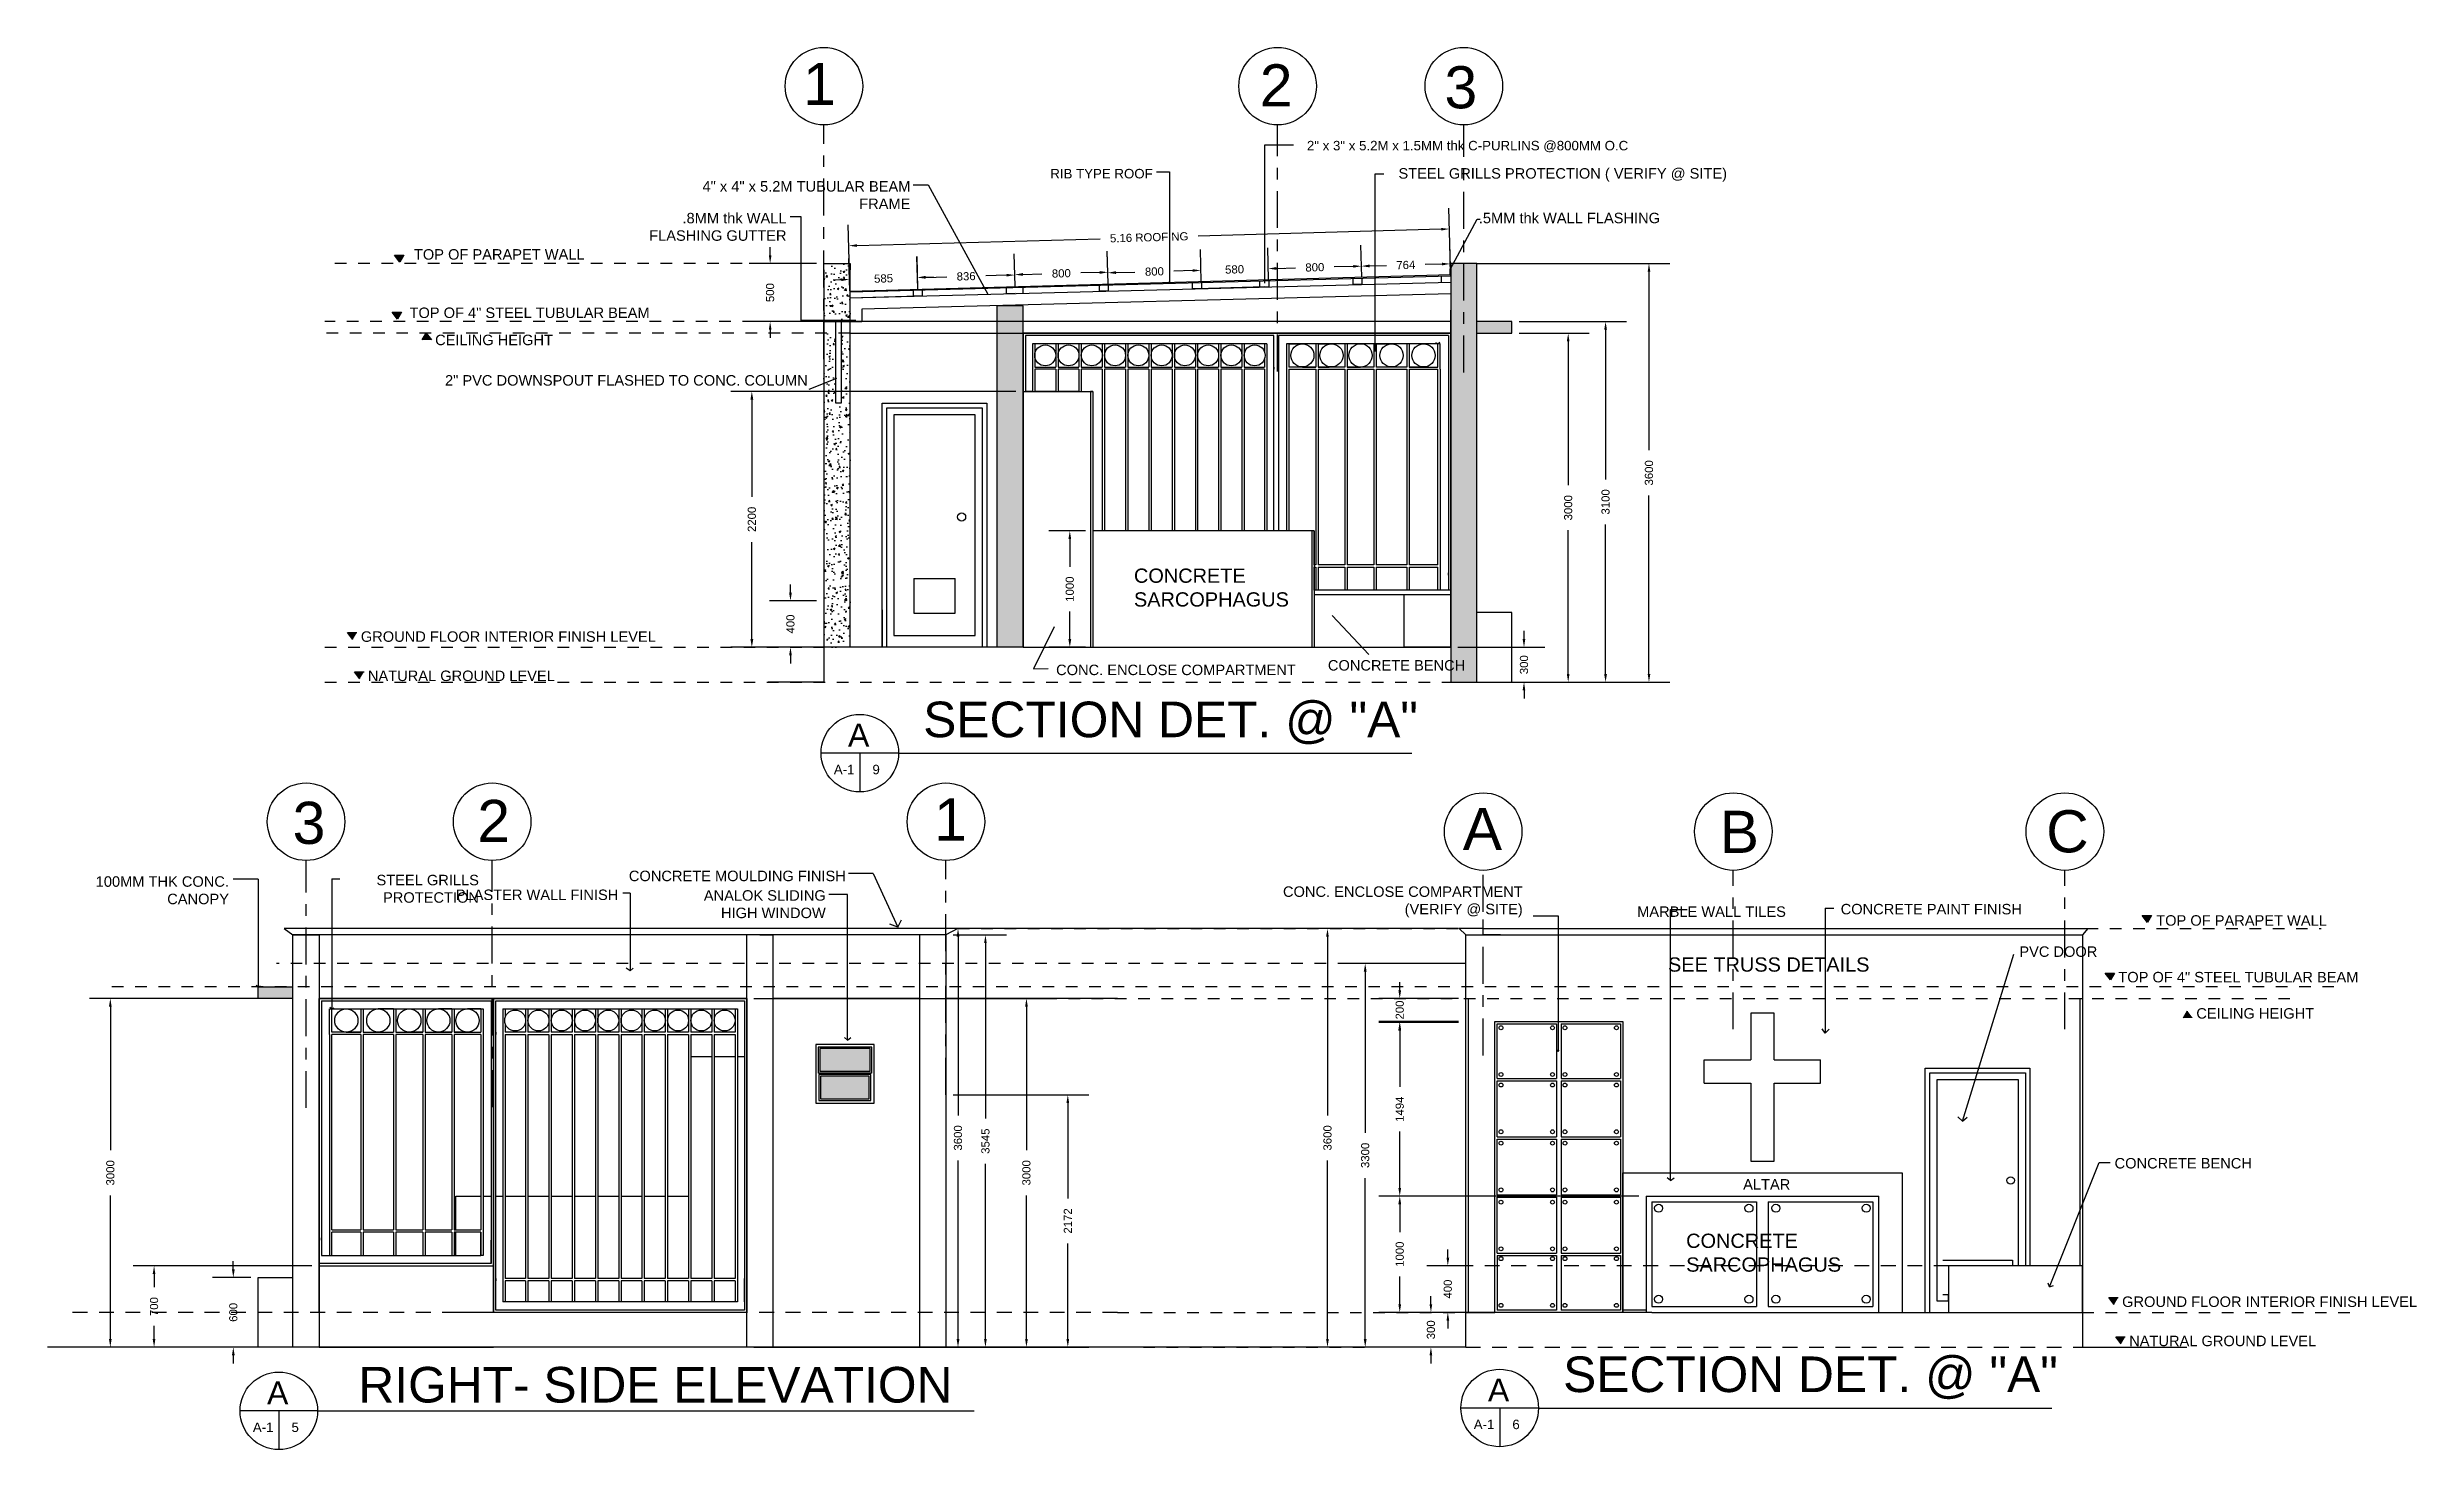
# Model space of a CAD drawing. Header units: metres. Extents: x 1997 to 2115, y 1081 to 1107.
# Drawn here: x 2086.16 to 2106.53, y 1094.16 to 1106.22 of the extents above; entities that cross this region are included whole.
import ezdxf

# ---------------------------------------------------------------- set-up
doc = ezdxf.new("R2010")
doc.units = ezdxf.units.M
for name, pattern in [('CENTER', [50.8, 31.75, -6.35, 6.35, -6.35]), ('DASHED', [19.05, 12.7, -6.35]), ('DASHED2', [9.525, 6.35, -3.175])]:
    doc.linetypes.add(name, pattern=pattern)
doc.styles.add('Annotative', font='arial.ttf')
doc.styles.get("Standard").update_dxf_attribs({"font": 'arial.ttf', "height": 20})
doc.dimstyles.get("Standard").update_dxf_attribs({"dimscale": 0, "dimtxt": 0.07, "dimasz": 0.07, "dimexe": 0.18, "dimexo": 0.0625, "dimgap": 0.09, "dimtad": 0, "dimdec": 0, "dimlfac": 1000, "dimrnd": 0.1, "dimzin": 0, "dimdsep": 46, "dimtxsty": 'Annotative', "dimcen": 0.09, "dimadec": 0, "dimazin": 0, "dimtfac": 1, "dimtdec": 0, "dimtix": 1, "dimtofl": 0, "dimtmove": 1, "dimatfit": 3, "dimfxl": 1, "dimtolj": 1, "dimtzin": 0, "dimarcsym": 0})
pattern_1 = [(50, (-15.29266, 7.6326), (0.145747735, -0.0127512684), [0.01524, -0.16764]), (355, (-15.29266, 7.6326), (-0.028194737, 0.152845476), [0.012192, -0.134112467]), (100.451445, (-15.28052, 7.63154), (0.117552998, 0.1400942015), [0.012952007, -0.142472196]), (46.1842, (-15.29266, 7.67325), (0.216863233, -0.033633862), [0.02286, -0.25146]), (96.635558, (-15.27459, 7.67044), (0.189923307, 0.1979409), [0.019428019, -0.213708487]), (351.184151, (-15.29266, 7.67325), (0.189923307, 0.1979409), [0.018287974, -0.201167786]), (21, (-15.27234, 7.66309), (0.121291513, -0.0818121585), [0.01524, -0.16764]), (326, (-15.27234, 7.66309), (0.049441623, 0.147350373), [0.012192, -0.134112]), (71.451445, (-15.26223, 7.65627), (0.1707331354, 0.065538215), [0.012952007, -0.14247195]), (37.5, (-15.29266, 7.632605), (0.0024708826, 0.0676440311), [0, -0.1324864, 0, -0.136144, 0, -0.13462]), (7.5, (-15.29266, 7.632605), (0.05345573, 0.0801444599), [0, -0.0776224, 0, -0.1294384, 0, -0.051308]), (327.5, (-15.337975, 7.632605), (0.1084724761, -0.0045829952), [0, -0.0508, 0, -0.158496, 0, -0.210312]), (317.5, (-15.35829, 7.63261), (0.118503345, 0.020341193), [0, -0.06604, 0, -0.1052576, 0, -0.149352])]

msp = doc.modelspace()

# ---------------------------------------------------------------- texts
at = {"linetype": 'Continuous', "ltscale": 10}
for s, width, gutter_width, heights, insert, char_height, attachment_point in [('1', 2.448751, 1.813, [0.6153], (2092.9406, 1105.7216), 0.3626, 9), ('2', 2.448751, 1.813, [0.6153], (2096.8664, 1105.7093), 0.3626, 9), ('3', 2.448751, 1.813, [0.6153], (2098.4539, 1105.6881), 0.3626, 9), ('2" x 3" x 5.2M x 1.5MM thk C-PURLINS @800MM O.C', 2.994301, 0.2933, [0.6246], (2099.7518, 1105.4136), 0.0816, 3), ('STEEL GRILLS PROTECTION ( VERIFY @ SITE)', 3.647843, 0.2933, [0.4128], (2100.6009, 1105.1789), 0.09, 3), ('4" x 4" x 5.2M TUBULAR BEAM FRAME', 1.800256, 0.2933, [0.3067], (2093.5817, 1105.0674), 0.09, 3), ('RIB TYPE ROOF', 1.363954, 0.2933, [0.3067], (2095.6645, 1105.1724), 0.0816, 3), ('.8MM thk WALL FLASHING GUTTER', 1.363954, 0.2933, [0.3067], (2092.517, 1104.7944), 0.09, 3), ('.5MM thk WALL FLASHING', 2.461719, 0.2933, [0.6874], (2100.0253, 1104.7954), 0.09, 3), ('TOP OF PARAPET WALL', 1.771116, 0.2933, [0.353], (2089.3145, 1104.4824), 0.09, 1), ('TOP OF 4" STEEL TUBULAR BEAM', 2.423238, 0.2933, [0.3266], (2089.2767, 1103.9806), 0.09, 1), ('CEILING HEIGHT', 1.363954, 0.2933, [0.3067], (2089.4967, 1103.7467), 0.09, 1), ('2" PVC DOWNSPOUT FLASHED TO CONC. COLUMN', 3.375604, 0.2933, [0.4798], (2092.6996, 1103.3993), 0.09, 3), ('CONCRETE SARCOPHAGUS', 1.465974, 0.6129, [0.4738], (2095.5034, 1101.736), 0.122581, 1), ('GROUND FLOOR INTERIOR FINISH LEVEL', 2.976164, 0.2933, [0.2271], (2088.8581, 1101.196), 0.09, 1), ('CONC. ENCLOSE COMPARTMENT', 2.328315, 0.2933, [0.882], (2096.8945, 1100.9095), 0.09, 3), ('CONCRETE BENCH', 1.363954, 0.2933, [0.3067], (2098.3507, 1100.9488), 0.09, 3), ('NATURAL GROUND LEVEL', 2.296283, 0.2933, [0.1752], (2088.9188, 1100.8587), 0.09, 1), ('\\pxt16;SECTION DET. @ "A"', 12.775295, 1.5302, [1.1828], (2093.6919, 1100.5917), 0.306034, 1), ('A', 1.325982, 0.9818, [0.3332], (2093.0457, 1100.402), 0.1964, 1), ('A-1', 0.550971, 0.4079, [0.1384], (2092.9237, 1100.0486), 0.08159, 1), ('9', 0.550971, 0.4079, [0.1384], (2093.2556, 1100.0486), 0.0816, 1), ('3', 2.448751, 1.813, [0.6153], (2088.2717, 1099.3629), 0.3626, 7), ('2', 2.448751, 1.813, [0.6153], (2089.8592, 1099.3842), 0.3626, 7), ('1', 2.448751, 1.813, [0.6153], (2093.785, 1099.3965), 0.3626, 7), ('A', 2.448751, 1.813, [0.6153], (2098.3294, 1099.6781), 0.3626, 1), ('B', 2.448751, 1.813, [0.6153], (2100.538, 1099.653), 0.3626, 1), ('C', 2.448751, 1.813, [0.6153], (2103.3441, 1099.6579), 0.3626, 1), ('100MM THK CONC. CANOPY', 1.363954, 0.2933, [0.3067], (2087.7247, 1099.0897), 0.09, 3), ('STEEL GRILLS PROTECTION', 1.363954, 0.2933, [0.3067], (2089.8731, 1099.1024), 0.09, 3), ('CONCRETE MOULDING FINISH', 1.867185, 0.2933, [1.1049], (2093.0267, 1099.1378), 0.09, 3), ('PLASTER WALL FINISH', 1.363954, 0.2933, [0.3067], (2091.0714, 1098.9757), 0.09, 3), ('ANALOK SLIDING HIGH WINDOW', 1.363954, 0.2933, [0.3067], (2092.8542, 1098.97), 0.09, 3), ('CONC. ENCLOSE COMPARTMENT (VERIFY @ SITE)', 2.389546, 0.2933, [0.4064], (2098.8448, 1099.0028), 0.09, 3), ('MARBLE WALL TILES', 1.363954, 0.2933, [0.3067], (2101.107, 1098.831), 0.09, 3), ('CONCRETE PAINT FINISH', 1.7383, 0.2933, [0.3523], (2103.1355, 1098.8524), 0.09, 3), ('TOP OF PARAPET WALL', 1.964334, 0.2933, [0.1098], (2104.2901, 1098.7551), 0.09, 1), ('PVC DOOR', 1.363954, 0.2933, [0.3067], (2103.7839, 1098.487), 0.09, 3), ('SEE TRUSS DETAILS', 2.04498, 0.6129, [0.4738], (2100.0936, 1098.3923), 0.122581, 1), ('TOP OF 4" STEEL TUBULAR BEAM', 2.121866, 0.2933, [0.1266], (2103.9646, 1098.2677), 0.09, 1), ('CEILING HEIGHT', 1.363954, 0.2933, [0.3067], (2104.6348, 1097.956), 0.09, 1), ('CONCRETE BENCH', 1.363954, 0.2933, [0.3067], (2105.1126, 1096.6671), 0.09, 3), ('ALTAR', 0.909133, 0.2933, [0.3067], (2100.7396, 1096.4856), 0.09, 1), ('CONCRETE SARCOPHAGUS', 1.465974, 0.6129, [0.4738], (2100.2496, 1096.0167), 0.122581, 1), ('GROUND FLOOR INTERIOR FINISH LEVEL', 2.579056, 0.2933, [0.273], (2103.9968, 1095.4767), 0.09, 1), ('NATURAL GROUND LEVEL', 1.927438, 0.2933, [0.2875], (2104.0576, 1095.1393), 0.09, 1), ('RIGHT- SIDE ELEVATION', 12.775295, 1.5302, [1.1828], (2088.8367, 1094.8708), 0.306034, 1), ('\\pxt16;SECTION DET. @ "A"', 12.775295, 1.5302, [1.1828], (2099.1922, 1094.9605), 0.306034, 1), ('A', 1.325982, 0.9818, [0.3332], (2088.0521, 1094.7461), 0.1964, 1), ('A', 1.325982, 0.9818, [0.3332], (2098.546, 1094.7708), 0.1964, 1), ('A-1', 0.550971, 0.4079, [0.1384], (2087.9301, 1094.3927), 0.08159, 1), ('5', 0.550971, 0.4079, [0.1384], (2088.2621, 1094.3927), 0.0816, 1), ('A-1', 0.550971, 0.4079, [0.1384], (2098.424, 1094.4174), 0.08159, 1), ('6', 0.550971, 0.4079, [0.1384], (2098.756, 1094.4174), 0.0816, 1)]:
    msp.add_mtext_dynamic_manual_height_columns(s, width=width, gutter_width=gutter_width, heights=heights, dxfattribs=dict(at, insert=insert, char_height=char_height, attachment_point=attachment_point))

# ---------------------------------------------------------------- blocks, each defined once
blk = doc.blocks.new('Window - Wood Frame 36 x 36 in.')
for p, q in [((1.5, 18.5), (34.5, 18.5)), ((2, 17.5), (34, 17.5)), ((2.5, 19.5), (33.5, 19.5)), ((3, 16.5), (33, 16.5))]:
    blk.add_line(p, q)
blk.add_lwpolyline([(0, 0), (0, 36), (36, 36), (36, 0)], close=True)
for points in [[(1.5, 18.5), (1.5, 34.5), (34.5, 34.5), (34.5, 18.5)], [(2.5, 19.5), (2.5, 33.5), (33.5, 33.5), (33.5, 19.5)], [(34, 17.5), (34, 1.5), (2, 1.5), (2, 17.5)], [(33, 16.5), (33, 2.5), (3, 2.5), (3, 16.5)]]:
    blk.add_lwpolyline(points)
blk = doc.blocks.new('*D31')
at = {"color": 0, "lineweight": -2, "ltscale": 0.01, "transparency": 16777216}
for p, q in [((2093.95, 1098.585), (2094.407, 1098.585)), ((2094.227, 1098.515), (2094.227, 1097.007)), ((2094.227, 1095.11), (2094.227, 1096.618)), ((2093.95, 1095.04), (2094.407, 1095.04))]:
    blk.add_line(p, q, dxfattribs=at)
at = {"color": 0, "ltscale": 0.01, "transparency": 16777216}
for points in [[(2094.215, 1098.515), (2094.238, 1098.515), (2094.227, 1098.585)], [(2094.215, 1095.11), (2094.238, 1095.11), (2094.227, 1095.04)]]:
    blk.add_solid(points, dxfattribs=at)
at = {"layer": 'Defpoints', "color": 0, "ltscale": 0.01, "transparency": 16777216}
for p in [(2093.887, 1098.585), (2094.227, 1098.585), (2093.887, 1095.04)]:
    blk.add_point(p, dxfattribs=at)
at = {"color": 0, "ltscale": 0.01, "transparency": 16777216, "insert": (2094.227, 1096.812), "char_height": 0.07, "attachment_point": 5, "rotation": 90, "style": 'Annotative'}
blk.add_mtext('\\A1;3545', dxfattribs=at)
blk = doc.blocks.new('*D32')
at = {"color": 0, "lineweight": -2, "ltscale": 0.01, "transparency": 16777216}
for p, q in [((2087.912, 1095.64), (2087.582, 1095.64)), ((2087.762, 1095.71), (2087.762, 1095.78)), ((2087.912, 1095.04), (2087.582, 1095.04)), ((2087.762, 1094.97), (2087.762, 1094.9))]:
    blk.add_line(p, q, dxfattribs=at)
at = {"color": 0, "ltscale": 0.01, "transparency": 16777216}
for points in [[(2087.75, 1095.71), (2087.774, 1095.71), (2087.762, 1095.64)], [(2087.75, 1094.97), (2087.774, 1094.97), (2087.762, 1095.04)]]:
    blk.add_solid(points, dxfattribs=at)
at = {"layer": 'Defpoints', "color": 0, "ltscale": 0.01, "transparency": 16777216}
for p in [(2087.762, 1095.64), (2087.975, 1095.64), (2087.975, 1095.04)]:
    blk.add_point(p, dxfattribs=at)
at = {"color": 0, "ltscale": 0.01, "transparency": 16777216, "insert": (2087.762, 1095.34), "char_height": 0.07, "attachment_point": 5, "rotation": 90, "style": 'Annotative'}
blk.add_mtext('\\A1;600', dxfattribs=at)
blk = doc.blocks.new('*D33')
at = {"color": 0, "lineweight": -2, "ltscale": 0.01, "transparency": 16777216}
for p, q in [((2092.237, 1098.04), (2094.759, 1098.04)), ((2094.579, 1097.97), (2094.579, 1096.734)), ((2094.579, 1095.11), (2094.579, 1096.345)), ((2092.237, 1095.04), (2094.759, 1095.04))]:
    blk.add_line(p, q, dxfattribs=at)
at = {"color": 0, "ltscale": 0.01, "transparency": 16777216}
for points in [[(2094.568, 1097.97), (2094.591, 1097.97), (2094.579, 1098.04)], [(2094.568, 1095.11), (2094.591, 1095.11), (2094.579, 1095.04)]]:
    blk.add_solid(points, dxfattribs=at)
at = {"layer": 'Defpoints', "color": 0, "ltscale": 0.01, "transparency": 16777216}
for p in [(2092.175, 1098.04), (2094.579, 1098.04), (2092.175, 1095.04)]:
    blk.add_point(p, dxfattribs=at)
at = {"color": 0, "ltscale": 0.01, "transparency": 16777216, "insert": (2094.579, 1096.54), "char_height": 0.07, "attachment_point": 5, "rotation": 90, "style": 'Annotative'}
blk.add_mtext('\\A1;3000', dxfattribs=at)
blk = doc.blocks.new('*D34')
at = {"color": 0, "lineweight": -2, "ltscale": 0.01, "transparency": 16777216}
for p, q in [((2093.95, 1097.211), (2095.115, 1097.211)), ((2094.935, 1097.141), (2094.935, 1096.32)), ((2094.935, 1095.11), (2094.935, 1095.931)), ((2093.95, 1095.04), (2095.115, 1095.04))]:
    blk.add_line(p, q, dxfattribs=at)
at = {"color": 0, "ltscale": 0.01, "transparency": 16777216}
for points in [[(2094.923, 1097.141), (2094.946, 1097.141), (2094.935, 1097.211)], [(2094.923, 1095.11), (2094.946, 1095.11), (2094.935, 1095.04)]]:
    blk.add_solid(points, dxfattribs=at)
at = {"layer": 'Defpoints', "color": 0, "ltscale": 0.01, "transparency": 16777216}
for p in [(2093.887, 1097.211), (2094.935, 1097.211), (2093.887, 1095.04)]:
    blk.add_point(p, dxfattribs=at)
at = {"color": 0, "ltscale": 0.01, "transparency": 16777216, "insert": (2094.935, 1096.126), "char_height": 0.07, "attachment_point": 5, "rotation": 90, "style": 'Annotative'}
blk.add_mtext('\\A1;2172', dxfattribs=at)
blk = doc.blocks.new('*D35')
at = {"color": 0, "lineweight": -2, "ltscale": 0.01, "transparency": 16777216}
for p, q in [((2088.437, 1095.74), (2086.901, 1095.74)), ((2087.081, 1095.67), (2087.081, 1095.557)), ((2087.081, 1095.11), (2087.081, 1095.223)), ((2088.437, 1095.04), (2086.901, 1095.04))]:
    blk.add_line(p, q, dxfattribs=at)
at = {"color": 0, "ltscale": 0.01, "transparency": 16777216}
for points in [[(2087.069, 1095.67), (2087.092, 1095.67), (2087.081, 1095.74)], [(2087.069, 1095.11), (2087.092, 1095.11), (2087.081, 1095.04)]]:
    blk.add_solid(points, dxfattribs=at)
at = {"layer": 'Defpoints', "color": 0, "ltscale": 0.01, "transparency": 16777216}
for p in [(2087.081, 1095.74), (2088.5, 1095.74), (2088.5, 1095.04)]:
    blk.add_point(p, dxfattribs=at)
at = {"color": 0, "ltscale": 0.01, "transparency": 16777216, "insert": (2087.081, 1095.39), "char_height": 0.07, "attachment_point": 5, "rotation": 90, "style": 'Annotative'}
blk.add_mtext('\\A1;700', dxfattribs=at)
blk = doc.blocks.new('*D36')
at = {"color": 0, "lineweight": -2, "ltscale": 0.01, "transparency": 16777216}
for p, q in [((2088.212, 1098.04), (2086.525, 1098.04)), ((2086.705, 1097.97), (2086.705, 1096.734)), ((2086.705, 1095.11), (2086.705, 1096.345)), ((2088.212, 1095.04), (2086.525, 1095.04))]:
    blk.add_line(p, q, dxfattribs=at)
at = {"color": 0, "ltscale": 0.01, "transparency": 16777216}
for points in [[(2086.693, 1097.97), (2086.716, 1097.97), (2086.705, 1098.04)], [(2086.693, 1095.11), (2086.716, 1095.11), (2086.705, 1095.04)]]:
    blk.add_solid(points, dxfattribs=at)
at = {"layer": 'Defpoints', "color": 0, "ltscale": 0.01, "transparency": 16777216}
for p in [(2088.275, 1098.04), (2086.705, 1095.04), (2088.275, 1095.04)]:
    blk.add_point(p, dxfattribs=at)
at = {"color": 0, "ltscale": 0.01, "transparency": 16777216, "insert": (2086.705, 1096.54), "char_height": 0.07, "attachment_point": 5, "rotation": 90, "style": 'Annotative'}
blk.add_mtext('\\A1;3000', dxfattribs=at)
blk = doc.blocks.new('*D37')
at = {"color": 0, "lineweight": -2, "ltscale": 0.01, "transparency": 16777216}
for p, q in [((2098.056, 1095.41), (2098.056, 1095.48)), ((2098.293, 1095.34), (2097.876, 1095.34)), ((2098.293, 1095.04), (2097.876, 1095.04)), ((2098.056, 1094.97), (2098.056, 1094.9))]:
    blk.add_line(p, q, dxfattribs=at)
at = {"color": 0, "ltscale": 0.01, "transparency": 16777216}
for points in [[(2098.044, 1095.41), (2098.067, 1095.41), (2098.056, 1095.34)], [(2098.044, 1094.97), (2098.067, 1094.97), (2098.056, 1095.04)]]:
    blk.add_solid(points, dxfattribs=at)
at = {"layer": 'Defpoints', "color": 0, "ltscale": 0.01, "transparency": 16777216}
for p in [(2098.056, 1095.34), (2098.355, 1095.34), (2098.355, 1095.04)]:
    blk.add_point(p, dxfattribs=at)
at = {"color": 0, "ltscale": 0.01, "transparency": 16777216, "insert": (2098.056, 1095.19), "char_height": 0.07, "attachment_point": 5, "rotation": 90, "style": 'Annotative'}
blk.add_mtext('\\A1;300', dxfattribs=at)
blk = doc.blocks.new('*D38')
at = {"color": 0, "lineweight": -2, "ltscale": 0.01, "transparency": 16777216}
for p, q in [((2099.843, 1096.34), (2097.608, 1096.34)), ((2097.788, 1096.27), (2097.788, 1096.031)), ((2097.788, 1095.41), (2097.788, 1095.649)), ((2099.843, 1095.34), (2097.608, 1095.34))]:
    blk.add_line(p, q, dxfattribs=at)
at = {"color": 0, "ltscale": 0.01, "transparency": 16777216}
for points in [[(2097.776, 1096.27), (2097.8, 1096.27), (2097.788, 1096.34)], [(2097.776, 1095.41), (2097.8, 1095.41), (2097.788, 1095.34)]]:
    blk.add_solid(points, dxfattribs=at)
at = {"layer": 'Defpoints', "color": 0, "ltscale": 0.01, "transparency": 16777216}
for p in [(2099.905, 1096.34), (2097.788, 1095.34), (2099.905, 1095.34)]:
    blk.add_point(p, dxfattribs=at)
at = {"color": 0, "ltscale": 0.01, "transparency": 16777216, "insert": (2097.788, 1095.84), "char_height": 0.07, "attachment_point": 5, "rotation": 90, "style": 'Annotative'}
blk.add_mtext('\\A1;1000', dxfattribs=at)
blk = doc.blocks.new('*D39')
at = {"color": 0, "lineweight": -2, "ltscale": 0.01, "transparency": 16777216}
for p, q in [((2098.201, 1095.81), (2098.201, 1095.88)), ((2098.293, 1095.74), (2098.021, 1095.74)), ((2098.293, 1095.34), (2098.021, 1095.34)), ((2098.201, 1095.27), (2098.201, 1095.2))]:
    blk.add_line(p, q, dxfattribs=at)
at = {"color": 0, "ltscale": 0.01, "transparency": 16777216}
for points in [[(2098.19, 1095.81), (2098.213, 1095.81), (2098.201, 1095.74)], [(2098.19, 1095.27), (2098.213, 1095.27), (2098.201, 1095.34)]]:
    blk.add_solid(points, dxfattribs=at)
at = {"layer": 'Defpoints', "color": 0, "ltscale": 0.01, "transparency": 16777216}
for p in [(2098.201, 1095.74), (2098.355, 1095.74), (2098.355, 1095.34)]:
    blk.add_point(p, dxfattribs=at)
at = {"color": 0, "ltscale": 0.01, "transparency": 16777216, "insert": (2098.201, 1095.54), "char_height": 0.07, "attachment_point": 5, "rotation": 90, "style": 'Annotative'}
blk.add_mtext('\\A1;400', dxfattribs=at)
blk = doc.blocks.new('*D40')
at = {"color": 0, "lineweight": -2, "ltscale": 0.01, "transparency": 16777216}
for p, q in [((2098.293, 1098.64), (2093.811, 1098.64)), ((2093.991, 1098.57), (2093.991, 1097.034)), ((2093.991, 1095.11), (2093.991, 1096.645)), ((2098.293, 1095.04), (2093.811, 1095.04))]:
    blk.add_line(p, q, dxfattribs=at)
at = {"color": 0, "ltscale": 0.01, "transparency": 16777216}
for points in [[(2093.979, 1098.57), (2094.003, 1098.57), (2093.991, 1098.64)], [(2093.979, 1095.11), (2094.003, 1095.11), (2093.991, 1095.04)]]:
    blk.add_solid(points, dxfattribs=at)
at = {"layer": 'Defpoints', "color": 0, "ltscale": 0.01, "transparency": 16777216}
for p in [(2093.991, 1098.64), (2098.355, 1098.64), (2098.355, 1095.04)]:
    blk.add_point(p, dxfattribs=at)
at = {"color": 0, "ltscale": 0.01, "transparency": 16777216, "insert": (2093.991, 1096.84), "char_height": 0.07, "attachment_point": 5, "rotation": 90, "style": 'Annotative'}
blk.add_mtext('\\A1;3600', dxfattribs=at)
blk = doc.blocks.new('*D41')
at = {"color": 0, "lineweight": -2, "ltscale": 0.01, "transparency": 16777216}
for p, q in [((2098.293, 1097.833), (2097.608, 1097.833)), ((2097.788, 1097.763), (2097.788, 1097.278)), ((2097.788, 1096.41), (2097.788, 1096.896)), ((2098.293, 1096.34), (2097.608, 1096.34))]:
    blk.add_line(p, q, dxfattribs=at)
at = {"color": 0, "ltscale": 0.01, "transparency": 16777216}
for points in [[(2097.776, 1097.763), (2097.8, 1097.763), (2097.788, 1097.833)], [(2097.776, 1096.41), (2097.8, 1096.41), (2097.788, 1096.34)]]:
    blk.add_solid(points, dxfattribs=at)
at = {"layer": 'Defpoints', "color": 0, "ltscale": 0.01, "transparency": 16777216}
for p in [(2097.788, 1097.833), (2098.355, 1097.833), (2098.355, 1096.34)]:
    blk.add_point(p, dxfattribs=at)
at = {"color": 0, "ltscale": 0.01, "transparency": 16777216, "insert": (2097.788, 1097.087), "char_height": 0.07, "attachment_point": 5, "rotation": 90, "style": 'Annotative'}
blk.add_mtext('\\A1;1494', dxfattribs=at)
blk = doc.blocks.new('*D42')
at = {"color": 0, "lineweight": -2, "ltscale": 0.01, "transparency": 16777216}
for p, q in [((2097.788, 1098.11), (2097.788, 1098.18)), ((2098.293, 1098.04), (2097.608, 1098.04)), ((2098.293, 1097.84), (2097.608, 1097.84)), ((2097.788, 1097.77), (2097.788, 1097.7))]:
    blk.add_line(p, q, dxfattribs=at)
at = {"color": 0, "ltscale": 0.01, "transparency": 16777216}
for points in [[(2097.776, 1098.11), (2097.8, 1098.11), (2097.788, 1098.04)], [(2097.776, 1097.77), (2097.8, 1097.77), (2097.788, 1097.84)]]:
    blk.add_solid(points, dxfattribs=at)
at = {"layer": 'Defpoints', "color": 0, "ltscale": 0.01, "transparency": 16777216}
for p in [(2097.788, 1098.04), (2098.355, 1098.04), (2098.355, 1097.84)]:
    blk.add_point(p, dxfattribs=at)
at = {"color": 0, "ltscale": 0.01, "transparency": 16777216, "insert": (2097.788, 1097.94), "char_height": 0.07, "attachment_point": 5, "rotation": 90, "style": 'Annotative'}
blk.add_mtext('\\A1;200', dxfattribs=at)
blk = doc.blocks.new('*D43')
at = {"color": 0, "lineweight": -2, "ltscale": 0.01, "transparency": 16777216}
for p, q in [((2098.293, 1098.34), (2097.311, 1098.34)), ((2097.491, 1098.27), (2097.491, 1096.884)), ((2097.491, 1095.11), (2097.491, 1096.495)), ((2098.293, 1095.04), (2097.311, 1095.04))]:
    blk.add_line(p, q, dxfattribs=at)
at = {"color": 0, "ltscale": 0.01, "transparency": 16777216}
for points in [[(2097.479, 1098.27), (2097.503, 1098.27), (2097.491, 1098.34)], [(2097.479, 1095.11), (2097.503, 1095.11), (2097.491, 1095.04)]]:
    blk.add_solid(points, dxfattribs=at)
at = {"layer": 'Defpoints', "color": 0, "ltscale": 0.01, "transparency": 16777216}
for p in [(2097.491, 1098.34), (2098.355, 1098.34), (2098.355, 1095.04)]:
    blk.add_point(p, dxfattribs=at)
at = {"color": 0, "ltscale": 0.01, "transparency": 16777216, "insert": (2097.491, 1096.69), "char_height": 0.07, "attachment_point": 5, "rotation": 90, "style": 'Annotative'}
blk.add_mtext('\\A1;3300', dxfattribs=at)
blk = doc.blocks.new('*D44')
at = {"color": 0, "lineweight": -2, "ltscale": 0.01, "transparency": 16777216}
for p, q in [((2098.293, 1098.64), (2096.987, 1098.64)), ((2097.167, 1098.57), (2097.167, 1097.034)), ((2097.167, 1095.11), (2097.167, 1096.645)), ((2098.293, 1095.04), (2096.987, 1095.04))]:
    blk.add_line(p, q, dxfattribs=at)
at = {"color": 0, "ltscale": 0.01, "transparency": 16777216}
for points in [[(2097.155, 1098.57), (2097.178, 1098.57), (2097.167, 1098.64)], [(2097.155, 1095.11), (2097.178, 1095.11), (2097.167, 1095.04)]]:
    blk.add_solid(points, dxfattribs=at)
at = {"layer": 'Defpoints', "color": 0, "ltscale": 0.01, "transparency": 16777216}
for p in [(2097.167, 1098.64), (2098.355, 1098.64), (2098.355, 1095.04)]:
    blk.add_point(p, dxfattribs=at)
at = {"color": 0, "ltscale": 0.01, "transparency": 16777216, "insert": (2097.167, 1096.84), "char_height": 0.07, "attachment_point": 5, "rotation": 90, "style": 'Annotative'}
blk.add_mtext('\\A1;3600', dxfattribs=at)
blk = doc.blocks.new('*D45')
at = {"color": 0, "lineweight": -2, "ltscale": 0.01, "transparency": 16777216}
for p, q in [((2098.856, 1101.129), (2098.856, 1101.199)), ((2098.288, 1101.059), (2099.036, 1101.059)), ((2098.288, 1100.759), (2099.036, 1100.759)), ((2098.856, 1100.689), (2098.856, 1100.619))]:
    blk.add_line(p, q, dxfattribs=at)
at = {"color": 0, "ltscale": 0.01, "transparency": 16777216}
for points in [[(2098.844, 1101.129), (2098.867, 1101.129), (2098.856, 1101.059)], [(2098.844, 1100.689), (2098.867, 1100.689), (2098.856, 1100.759)]]:
    blk.add_solid(points, dxfattribs=at)
at = {"layer": 'Defpoints', "color": 0, "ltscale": 0.01, "transparency": 16777216}
for p in [(2098.226, 1101.059), (2098.226, 1100.759), (2098.856, 1100.759)]:
    blk.add_point(p, dxfattribs=at)
at = {"color": 0, "ltscale": 0.01, "transparency": 16777216, "insert": (2098.856, 1100.909), "char_height": 0.07, "attachment_point": 5, "rotation": 90, "style": 'Annotative'}
blk.add_mtext('\\A1;300', dxfattribs=at)
blk = doc.blocks.new('*D46')
at = {"color": 0, "lineweight": -2, "ltscale": 0.01, "transparency": 16777216}
for p, q in [((2098.813, 1103.759), (2099.416, 1103.759)), ((2099.236, 1103.689), (2099.236, 1102.453)), ((2099.236, 1100.829), (2099.236, 1102.065)), ((2098.813, 1100.759), (2099.416, 1100.759))]:
    blk.add_line(p, q, dxfattribs=at)
at = {"color": 0, "ltscale": 0.01, "transparency": 16777216}
for points in [[(2099.224, 1103.689), (2099.247, 1103.689), (2099.236, 1103.759)], [(2099.224, 1100.829), (2099.247, 1100.829), (2099.236, 1100.759)]]:
    blk.add_solid(points, dxfattribs=at)
at = {"layer": 'Defpoints', "color": 0, "ltscale": 0.01, "transparency": 16777216}
for p in [(2098.751, 1103.759), (2098.751, 1100.759), (2099.236, 1100.759)]:
    blk.add_point(p, dxfattribs=at)
at = {"color": 0, "ltscale": 0.01, "transparency": 16777216, "insert": (2099.236, 1102.259), "char_height": 0.07, "attachment_point": 5, "rotation": 90, "style": 'Annotative'}
blk.add_mtext('\\A1;3000', dxfattribs=at)
blk = doc.blocks.new('*D47')
at = {"color": 0, "lineweight": -2, "ltscale": 0.01, "transparency": 16777216}
for p, q in [((2098.813, 1103.859), (2099.737, 1103.859)), ((2099.557, 1103.789), (2099.557, 1102.503)), ((2099.557, 1100.829), (2099.557, 1102.115)), ((2098.813, 1100.759), (2099.737, 1100.759))]:
    blk.add_line(p, q, dxfattribs=at)
at = {"color": 0, "ltscale": 0.01, "transparency": 16777216}
for points in [[(2099.545, 1103.789), (2099.569, 1103.789), (2099.557, 1103.859)], [(2099.545, 1100.829), (2099.569, 1100.829), (2099.557, 1100.759)]]:
    blk.add_solid(points, dxfattribs=at)
at = {"layer": 'Defpoints', "color": 0, "ltscale": 0.01, "transparency": 16777216}
for p in [(2098.751, 1103.859), (2098.751, 1100.759), (2099.557, 1100.759)]:
    blk.add_point(p, dxfattribs=at)
at = {"color": 0, "ltscale": 0.01, "transparency": 16777216, "insert": (2099.557, 1102.309), "char_height": 0.07, "attachment_point": 5, "rotation": 90, "style": 'Annotative'}
blk.add_mtext('\\A1;3100', dxfattribs=at)
blk = doc.blocks.new('*D48')
at = {"color": 0, "lineweight": -2, "ltscale": 0.01, "transparency": 16777216}
for p, q in [((2098.513, 1104.359), (2100.11, 1104.359)), ((2099.93, 1104.289), (2099.93, 1102.753)), ((2099.93, 1100.829), (2099.93, 1102.365)), ((2098.513, 1100.759), (2100.11, 1100.759))]:
    blk.add_line(p, q, dxfattribs=at)
at = {"color": 0, "ltscale": 0.01, "transparency": 16777216}
for points in [[(2099.919, 1104.289), (2099.942, 1104.289), (2099.93, 1104.359)], [(2099.919, 1100.829), (2099.942, 1100.829), (2099.93, 1100.759)]]:
    blk.add_solid(points, dxfattribs=at)
at = {"layer": 'Defpoints', "color": 0, "ltscale": 0.01, "transparency": 16777216}
for p in [(2098.451, 1104.359), (2098.451, 1100.759), (2099.93, 1100.759)]:
    blk.add_point(p, dxfattribs=at)
at = {"color": 0, "ltscale": 0.01, "transparency": 16777216, "insert": (2099.93, 1102.559), "char_height": 0.07, "attachment_point": 5, "rotation": 90, "style": 'Annotative'}
blk.add_mtext('\\A1;3600', dxfattribs=at)
blk = doc.blocks.new('*D49')
at = {"color": 0, "lineweight": -2, "ltscale": 0.01, "transparency": 16777216}
for p, q in [((2092.376, 1104.429), (2092.376, 1104.499)), ((2092.776, 1104.359), (2092.196, 1104.359)), ((2092.776, 1103.859), (2092.196, 1103.859)), ((2092.376, 1103.789), (2092.376, 1103.719))]:
    blk.add_line(p, q, dxfattribs=at)
at = {"color": 0, "ltscale": 0.01, "transparency": 16777216}
for points in [[(2092.365, 1104.429), (2092.388, 1104.429), (2092.376, 1104.359)], [(2092.365, 1103.789), (2092.388, 1103.789), (2092.376, 1103.859)]]:
    blk.add_solid(points, dxfattribs=at)
at = {"layer": 'Defpoints', "color": 0, "ltscale": 0.01, "transparency": 16777216}
for p in [(2092.838, 1104.359), (2092.376, 1103.859), (2092.838, 1103.859)]:
    blk.add_point(p, dxfattribs=at)
at = {"color": 0, "ltscale": 0.01, "transparency": 16777216, "insert": (2092.376, 1104.109), "char_height": 0.07, "attachment_point": 5, "rotation": 90, "style": 'Annotative'}
blk.add_mtext('\\A1;500', dxfattribs=at)
blk = doc.blocks.new('*D50')
at = {"color": 0, "lineweight": -2, "ltscale": 0.01, "transparency": 16777216}
for p, q in [((2092.551, 1101.529), (2092.551, 1101.599)), ((2092.776, 1101.459), (2092.371, 1101.459)), ((2092.776, 1101.059), (2092.371, 1101.059)), ((2092.551, 1100.989), (2092.551, 1100.919))]:
    blk.add_line(p, q, dxfattribs=at)
at = {"color": 0, "ltscale": 0.01, "transparency": 16777216}
for points in [[(2092.539, 1101.529), (2092.563, 1101.529), (2092.551, 1101.459)], [(2092.539, 1100.989), (2092.563, 1100.989), (2092.551, 1101.059)]]:
    blk.add_solid(points, dxfattribs=at)
at = {"layer": 'Defpoints', "color": 0, "ltscale": 0.01, "transparency": 16777216}
for p in [(2092.551, 1101.459), (2092.838, 1101.459), (2092.838, 1101.059)]:
    blk.add_point(p, dxfattribs=at)
at = {"color": 0, "ltscale": 0.01, "transparency": 16777216, "insert": (2092.551, 1101.259), "char_height": 0.07, "attachment_point": 5, "rotation": 90, "style": 'Annotative'}
blk.add_mtext('\\A1;400', dxfattribs=at)
blk = doc.blocks.new('*D51')
at = {"color": 0, "lineweight": -2, "ltscale": 0.01, "transparency": 16777216}
for p, q in [((2095.088, 1102.059), (2094.772, 1102.059)), ((2094.952, 1101.989), (2094.952, 1101.75)), ((2094.952, 1101.129), (2094.952, 1101.368)), ((2095.088, 1101.059), (2094.772, 1101.059))]:
    blk.add_line(p, q, dxfattribs=at)
at = {"color": 0, "ltscale": 0.01, "transparency": 16777216}
for points in [[(2094.94, 1101.989), (2094.964, 1101.989), (2094.952, 1102.059)], [(2094.94, 1101.129), (2094.964, 1101.129), (2094.952, 1101.059)]]:
    blk.add_solid(points, dxfattribs=at)
at = {"layer": 'Defpoints', "color": 0, "ltscale": 0.01, "transparency": 16777216}
for p in [(2094.952, 1102.059), (2095.151, 1102.059), (2095.151, 1101.059)]:
    blk.add_point(p, dxfattribs=at)
at = {"color": 0, "ltscale": 0.01, "transparency": 16777216, "insert": (2094.952, 1101.559), "char_height": 0.07, "attachment_point": 5, "rotation": 90, "style": 'Annotative'}
blk.add_mtext('\\A1;1000', dxfattribs=at)
blk = doc.blocks.new('*D52')
at = {"color": 0, "lineweight": -2, "ltscale": 0.01, "transparency": 16777216}
for p, q in [((2094.488, 1103.259), (2092.039, 1103.259)), ((2092.219, 1103.189), (2092.219, 1102.354)), ((2092.219, 1101.129), (2092.219, 1101.964)), ((2094.488, 1101.059), (2092.039, 1101.059))]:
    blk.add_line(p, q, dxfattribs=at)
at = {"color": 0, "ltscale": 0.01, "transparency": 16777216}
for points in [[(2092.207, 1103.189), (2092.231, 1103.189), (2092.219, 1103.259)], [(2092.207, 1101.129), (2092.231, 1101.129), (2092.219, 1101.059)]]:
    blk.add_solid(points, dxfattribs=at)
at = {"layer": 'Defpoints', "color": 0, "ltscale": 0.01, "transparency": 16777216}
for p in [(2092.219, 1103.259), (2094.551, 1103.259), (2094.551, 1101.059)]:
    blk.add_point(p, dxfattribs=at)
at = {"color": 0, "ltscale": 0.01, "transparency": 16777216, "insert": (2092.219, 1102.159), "char_height": 0.07, "attachment_point": 5, "rotation": 90, "style": 'Annotative'}
blk.add_mtext('\\A1;2200', dxfattribs=at)
blk = doc.blocks.new('*D53')
at = {"color": 0, "lineweight": -2, "ltscale": 0.01, "transparency": 16777216}
for p, q in [((2093.062, 1104.124), (2093.053, 1104.401)), ((2093.646, 1104.142), (2093.638, 1104.419)), ((2092.989, 1104.219), (2092.919, 1104.217)), ((2093.713, 1104.241), (2093.783, 1104.243))]:
    blk.add_line(p, q, dxfattribs=at)
at = {"color": 0, "ltscale": 0.01, "transparency": 16777216}
for points in [[(2092.988, 1104.231), (2092.989, 1104.208), (2093.059, 1104.222)], [(2093.713, 1104.253), (2093.713, 1104.229), (2093.643, 1104.239)]]:
    blk.add_solid(points, dxfattribs=at)
at = {"layer": 'Defpoints', "color": 0, "ltscale": 0.01, "transparency": 16777216}
for p in [(2093.643, 1104.239), (2093.063, 1104.062), (2093.648, 1104.079)]:
    blk.add_point(p, dxfattribs=at)
at = {"color": 0, "ltscale": 0.01, "transparency": 16777216, "insert": (2093.351, 1104.23), "char_height": 0.07, "attachment_point": 5, "rotation": 1.6927, "style": 'Annotative'}
blk.add_mtext('\\A1;585', dxfattribs=at)
blk = doc.blocks.new('*D54')
at = {"color": 0, "lineweight": -2, "ltscale": 0.01, "transparency": 16777216}
for p, q in [((2093.646, 1104.142), (2093.639, 1104.418)), ((2094.482, 1104.163), (2094.474, 1104.44)), ((2093.713, 1104.24), (2093.894, 1104.245)), ((2094.409, 1104.258), (2094.229, 1104.254))]:
    blk.add_line(p, q, dxfattribs=at)
at = {"color": 0, "ltscale": 0.01, "transparency": 16777216}
for points in [[(2093.713, 1104.252), (2093.714, 1104.228), (2093.643, 1104.238)], [(2094.409, 1104.27), (2094.409, 1104.247), (2094.479, 1104.26)]]:
    blk.add_solid(points, dxfattribs=at)
at = {"layer": 'Defpoints', "color": 0, "ltscale": 0.01, "transparency": 16777216}
for p in [(2094.479, 1104.26), (2093.648, 1104.079), (2094.483, 1104.101)]:
    blk.add_point(p, dxfattribs=at)
at = {"color": 0, "ltscale": 0.01, "transparency": 16777216, "insert": (2094.061, 1104.249), "char_height": 0.07, "attachment_point": 5, "rotation": 1.5019, "style": 'Annotative'}
blk.add_mtext('\\A1;836', dxfattribs=at)
blk = doc.blocks.new('*D55')
at = {"color": 0, "lineweight": -2, "ltscale": 0.01, "transparency": 16777216}
for p, q in [((2094.482, 1104.163), (2094.474, 1104.443)), ((2095.281, 1104.184), (2095.274, 1104.464)), ((2094.549, 1104.265), (2094.712, 1104.269)), ((2095.209, 1104.282), (2095.046, 1104.278))]:
    blk.add_line(p, q, dxfattribs=at)
at = {"color": 0, "ltscale": 0.01, "transparency": 16777216}
for points in [[(2094.549, 1104.277), (2094.549, 1104.253), (2094.479, 1104.263)], [(2095.208, 1104.294), (2095.209, 1104.27), (2095.279, 1104.284)]]:
    blk.add_solid(points, dxfattribs=at)
at = {"layer": 'Defpoints', "color": 0, "ltscale": 0.01, "transparency": 16777216}
for p in [(2095.279, 1104.284), (2094.483, 1104.101), (2095.283, 1104.122)]:
    blk.add_point(p, dxfattribs=at)
at = {"color": 0, "ltscale": 0.01, "transparency": 16777216, "insert": (2094.879, 1104.274), "char_height": 0.07, "attachment_point": 5, "rotation": 1.5019, "style": 'Annotative'}
blk.add_mtext('\\A1;800', dxfattribs=at)
blk = doc.blocks.new('*D56')
at = {"color": 0, "lineweight": -2, "ltscale": 0.01, "transparency": 16777216}
for p, q in [((2095.281, 1104.184), (2095.274, 1104.459)), ((2096.081, 1104.205), (2096.074, 1104.48)), ((2095.349, 1104.281), (2095.511, 1104.285)), ((2096.008, 1104.298), (2095.846, 1104.294))]:
    blk.add_line(p, q, dxfattribs=at)
at = {"color": 0, "ltscale": 0.01, "transparency": 16777216}
for points in [[(2095.348, 1104.293), (2095.349, 1104.269), (2095.279, 1104.279)], [(2096.008, 1104.31), (2096.009, 1104.287), (2096.078, 1104.3)]]:
    blk.add_solid(points, dxfattribs=at)
at = {"layer": 'Defpoints', "color": 0, "ltscale": 0.01, "transparency": 16777216}
for p in [(2096.078, 1104.3), (2095.283, 1104.122), (2096.083, 1104.143)]:
    blk.add_point(p, dxfattribs=at)
at = {"color": 0, "ltscale": 0.01, "transparency": 16777216, "insert": (2095.679, 1104.29), "char_height": 0.07, "attachment_point": 5, "rotation": 1.5019, "style": 'Annotative'}
blk.add_mtext('\\A1;800', dxfattribs=at)
blk = doc.blocks.new('*D57')
at = {"color": 0, "lineweight": -2, "ltscale": 0.01, "transparency": 16777216}
for p, q in [((2096.081, 1104.205), (2096.074, 1104.48)), ((2096.661, 1104.221), (2096.653, 1104.495)), ((2096.008, 1104.298), (2095.938, 1104.296)), ((2096.728, 1104.317), (2096.798, 1104.319))]:
    blk.add_line(p, q, dxfattribs=at)
at = {"color": 0, "ltscale": 0.01, "transparency": 16777216}
for points in [[(2096.008, 1104.31), (2096.009, 1104.287), (2096.078, 1104.3)], [(2096.728, 1104.329), (2096.728, 1104.305), (2096.658, 1104.315)]]:
    blk.add_solid(points, dxfattribs=at)
at = {"layer": 'Defpoints', "color": 0, "ltscale": 0.01, "transparency": 16777216}
for p in [(2096.658, 1104.315), (2096.662, 1104.158), (2096.083, 1104.143)]:
    blk.add_point(p, dxfattribs=at)
at = {"color": 0, "ltscale": 0.01, "transparency": 16777216, "insert": (2096.368, 1104.308), "char_height": 0.07, "attachment_point": 5, "rotation": 1.5019, "style": 'Annotative'}
blk.add_mtext('\\A1;580', dxfattribs=at)
blk = doc.blocks.new('*D58')
at = {"color": 0, "lineweight": -2, "ltscale": 0.01, "transparency": 16777216}
for p, q in [((2096.661, 1104.221), (2096.653, 1104.495)), ((2097.461, 1104.242), (2097.453, 1104.516)), ((2096.728, 1104.317), (2096.891, 1104.321)), ((2097.388, 1104.334), (2097.225, 1104.33))]:
    blk.add_line(p, q, dxfattribs=at)
at = {"color": 0, "ltscale": 0.01, "transparency": 16777216}
for points in [[(2096.728, 1104.329), (2096.728, 1104.305), (2096.658, 1104.315)], [(2097.388, 1104.346), (2097.388, 1104.323), (2097.458, 1104.336)]]:
    blk.add_solid(points, dxfattribs=at)
at = {"layer": 'Defpoints', "color": 0, "ltscale": 0.01, "transparency": 16777216}
for p in [(2096.662, 1104.158), (2097.458, 1104.336), (2097.462, 1104.179)]:
    blk.add_point(p, dxfattribs=at)
at = {"color": 0, "ltscale": 0.01, "transparency": 16777216, "insert": (2097.058, 1104.326), "char_height": 0.07, "attachment_point": 5, "rotation": 1.5019, "style": 'Annotative'}
blk.add_mtext('\\A1;800', dxfattribs=at)
blk = doc.blocks.new('*D59')
at = {"color": 0, "lineweight": -2, "ltscale": 0.01, "transparency": 16777216}
for p, q in [((2097.461, 1104.242), (2097.453, 1104.516)), ((2098.224, 1104.262), (2098.217, 1104.536)), ((2097.528, 1104.338), (2097.673, 1104.342)), ((2098.152, 1104.354), (2098.007, 1104.351))]:
    blk.add_line(p, q, dxfattribs=at)
at = {"color": 0, "ltscale": 0.01, "transparency": 16777216}
for points in [[(2098.152, 1104.366), (2098.152, 1104.343), (2098.222, 1104.356)], [(2097.528, 1104.35), (2097.528, 1104.326), (2097.458, 1104.336)]]:
    blk.add_solid(points, dxfattribs=at)
at = {"layer": 'Defpoints', "color": 0, "ltscale": 0.01, "transparency": 16777216}
for p in [(2097.462, 1104.179), (2098.222, 1104.356), (2098.226, 1104.199)]:
    blk.add_point(p, dxfattribs=at)
at = {"color": 0, "ltscale": 0.01, "transparency": 16777216, "insert": (2097.84, 1104.346), "char_height": 0.07, "attachment_point": 5, "rotation": 1.5019, "style": 'Annotative'}
blk.add_mtext('\\A1;764', dxfattribs=at)
blk = doc.blocks.new('*D60')
at = {"color": 0, "lineweight": -2, "ltscale": 0.01, "transparency": 16777216}
for p, q in [((2098.224, 1104.327), (2098.21, 1104.835)), ((2093.062, 1104.183), (2093.048, 1104.692)), ((2093.122, 1104.514), (2095.212, 1104.572)), ((2098.145, 1104.654), (2096.055, 1104.595))]:
    blk.add_line(p, q, dxfattribs=at)
at = {"color": 0, "ltscale": 0.01, "transparency": 16777216}
for points in [[(2098.145, 1104.665), (2098.145, 1104.642), (2098.215, 1104.656)], [(2093.122, 1104.525), (2093.123, 1104.502), (2093.053, 1104.512)]]:
    blk.add_solid(points, dxfattribs=at)
at = {"layer": 'Defpoints', "color": 0, "ltscale": 0.01, "transparency": 16777216}
for p in [(2098.215, 1104.656), (2098.226, 1104.264), (2093.063, 1104.12)]:
    blk.add_point(p, dxfattribs=at)
at = {"color": 0, "ltscale": 0.01, "transparency": 16777216, "insert": (2095.634, 1104.584), "char_height": 0.07, "attachment_point": 5, "rotation": 1.5967, "style": 'Annotative'}
blk.add_mtext('\\A1;5.16 ROOFING', dxfattribs=at)

# ---------------------------------------------------------------- dimensions: what is measured, and where the dimension line sits
at = {"ltscale": 0.01}
dim = msp.add_aligned_dim(p1=(2093.0634, 1104.1202), p2=(2098.2259, 1104.2641), distance=0.3916, text='5.16 ROOFING', dimstyle='Standard', override={"dimscale": 1}, dxfattribs=at)
dim.commit()
dim.dimension.update_dxf_attribs({"geometry": '*D60', "text_midpoint": (2095.6338, 1104.5836)})
for base, p1, p2, picture, middle in [((2092.3763, 1103.8591), (2092.8384, 1104.3591), (2092.8384, 1103.8591), '*D49', (2092.3763, 1104.1091)), ((2099.9303, 1100.7591), (2098.4509, 1104.3591), (2098.4509, 1100.7591), '*D48', (2099.9303, 1102.5591)), ((2099.557, 1100.7591), (2098.7509, 1103.8591), (2098.7509, 1100.7591), '*D47', (2099.557, 1102.3091)), ((2099.2358, 1100.7591), (2098.7509, 1103.7591), (2098.7509, 1100.7591), '*D46', (2099.2358, 1102.2591)), ((2092.2189, 1103.2591), (2094.5509, 1101.0591), (2094.5509, 1103.2591), '*D52', (2092.2189, 1102.1591)), ((2094.9519, 1102.0591), (2095.1509, 1101.0591), (2095.1509, 1102.0591), '*D51', (2094.9519, 1101.5591)), ((2092.551, 1101.4591), (2092.8384, 1101.0591), (2092.8384, 1101.4591), '*D50', (2092.551, 1101.2591)), ((2098.8558, 1100.7591), (2098.2259, 1101.0591), (2098.2259, 1100.7591), '*D45', (2098.8558, 1100.9091)), ((2093.9908, 1098.6398), (2098.3551, 1095.0398), (2098.3551, 1098.6398), '*D40', (2093.9908, 1096.8398)), ((2094.2267, 1098.585), (2093.8872, 1095.0398), (2093.8872, 1098.585), '*D31', (2094.2267, 1096.8124)), ((2097.1667, 1098.6398), (2098.3551, 1095.0398), (2098.3551, 1098.6398), '*D44', (2097.1667, 1096.8398)), ((2097.491, 1098.3398), (2098.3551, 1095.0398), (2098.3551, 1098.3398), '*D43', (2097.491, 1096.6898)), ((2097.788, 1098.0398), (2098.3551, 1097.8398), (2098.3551, 1098.0398), '*D42', (2097.788, 1097.9398)), ((2094.5794, 1098.0398), (2092.1747, 1095.0398), (2092.1747, 1098.0398), '*D33', (2094.5794, 1096.5398)), ((2097.788, 1097.8334), (2098.3551, 1096.3398), (2098.3551, 1097.8334), '*D41', (2097.788, 1097.0866)), ((2094.9346, 1097.2115), (2093.8872, 1095.0398), (2093.8872, 1097.2115), '*D34', (2094.9346, 1096.1256)), ((2097.788, 1095.3398), (2099.9051, 1096.3398), (2099.9051, 1095.3398), '*D38', (2097.788, 1095.8398)), ((2098.2015, 1095.7398), (2098.3551, 1095.3398), (2098.3551, 1095.7398), '*D39', (2098.2015, 1095.5398)), ((2087.7621, 1095.6398), (2087.9747, 1095.0398), (2087.9747, 1095.6398), '*D32', (2087.7621, 1095.3398)), ((2098.0556, 1095.3398), (2098.3551, 1095.0398), (2098.3551, 1095.3398), '*D37', (2098.0556, 1095.1898))]:
    dim = msp.add_linear_dim(base=base, p1=p1, p2=p2, angle=90, dimstyle='Standard', override={"dimscale": 1}, dxfattribs=at)
    dim.commit()
    dim.dimension.update_dxf_attribs({"geometry": picture, "text_midpoint": middle})
for p1, p2, distance, picture, middle in [((2093.0634, 1104.0618), (2093.6476, 1104.0791), 0.1598, '*D53', (2093.3508, 1104.2302)), ((2093.6476, 1104.0791), (2094.4832, 1104.101), 0.1593, '*D54', (2094.0613, 1104.2493)), ((2094.4832, 1104.101), (2095.2829, 1104.122), 0.1621, '*D55', (2094.8788, 1104.2735)), ((2095.2829, 1104.122), (2096.0825, 1104.1429), 0.1572, '*D56', (2095.6786, 1104.2896)), ((2096.0825, 1104.1429), (2096.6623, 1104.1581), 0.1572, '*D57', (2096.3683, 1104.3077)), ((2096.6623, 1104.1581), (2097.4622, 1104.1791), 0.1572, '*D58', (2097.0581, 1104.3258)), ((2097.4622, 1104.1791), (2098.2259, 1104.1991), 0.1572, '*D59', (2097.8399, 1104.3463)), ((2088.2747, 1098.0398), (2088.2747, 1095.0398), -1.5699, '*D36', (2086.7048, 1096.5398)), ((2088.4997, 1095.0398), (2088.4997, 1095.7398), 1.419, '*D35', (2087.0807, 1095.3898))]:
    dim = msp.add_aligned_dim(p1=p1, p2=p2, distance=distance, dimstyle='Standard', override={"dimscale": 1}, dxfattribs=at)
    dim.commit()
    dim.dimension.update_dxf_attribs({"geometry": picture, "text_midpoint": middle})

# ---------------------------------------------------------------- hatches: boundary and pattern name
at = {"ltscale": 0.01, "true_color": 0xffffff}
h = msp.add_hatch(color=7, dxfattribs=at)
h.dxf.hatch_style = 1
h.paths.add_polyline_path([(2089.192, 1104.37), (2089.2272, 1104.4296), (2089.1466, 1104.4296)])
h = msp.add_hatch(dxfattribs=at)
h.set_pattern_fill('AR-CONC', scale=0.0008)
h.set_pattern_definition([(50, (-46.50166, 7.6326), (0.145747735, -0.0127512684), [0.01524, -0.16764]), (355, (-46.50166, 7.6326), (-0.028194737, 0.152845476), [0.012192, -0.134112467]), (100.451445, (-46.48951, 7.63154), (0.117552998, 0.1400942015), [0.012952007, -0.142472196]), (46.1842, (-46.50166, 7.67325), (0.216863233, -0.033633862), [0.02286, -0.25146]), (96.635558, (-46.48358, 7.67044), (0.189923307, 0.1979409), [0.019428019, -0.213708487]), (351.184151, (-46.50166, 7.67325), (0.189923307, 0.1979409), [0.018287974, -0.201167786]), (21, (-46.48134, 7.66309), (0.121291513, -0.0818121585), [0.01524, -0.16764]), (326, (-46.48134, 7.66309), (0.049441623, 0.147350373), [0.012192, -0.134112]), (71.451445, (-46.47123, 7.65627), (0.1707331354, 0.065538215), [0.012952007, -0.14247195]), (37.5, (-46.501657, 7.632605), (0.0024708826, 0.0676440311), [0, -0.1324864, 0, -0.136144, 0, -0.13462]), (7.5, (-46.50166, 7.632605), (0.05345573, 0.0801444599), [0, -0.0776224, 0, -0.1294384, 0, -0.051308]), (327.5, (-46.54697, 7.632605), (0.1084724761, -0.0045829952), [0, -0.0508, 0, -0.158496, 0, -0.210312]), (317.5, (-46.56729, 7.63261), (0.118503345, 0.020341193), [0, -0.06604, 0, -0.1052576, 0, -0.149352])])
h.paths.add_polyline_path([(2093.0634, 1104.3043), (2093.0634, 1104.3591), (2092.8384, 1104.3591), (2092.8384, 1104.3043), (2092.8384, 1103.8703), (2093.0634, 1103.8703)])
h = msp.add_hatch(dxfattribs=at)
h.set_pattern_fill('AR-CONC', scale=0.0008)
h.set_pattern_definition(pattern_1)
h.paths.add_polyline_path([(2094.5509, 1103.7591), (2094.5509, 1103.9959), (2094.3259, 1103.9959), (2094.3259, 1101.0591), (2094.4384, 1101.0591), (2094.5509, 1101.0591)])
h.paths.add_polyline_path([(2098.4509, 1104.3043), (2098.4509, 1104.3591), (2098.2259, 1104.3591), (2098.2259, 1104.2791), (2098.2259, 1100.7591), (2098.4509, 1100.7591)])
h = msp.add_hatch(color=7, dxfattribs=at)
h.dxf.hatch_style = 1
h.paths.add_polyline_path([(2089.1718, 1103.8811), (2089.2071, 1103.9407), (2089.1265, 1103.9407)])
h = msp.add_hatch(color=7, dxfattribs=at)
h.dxf.hatch_style = 1
h.paths.add_polyline_path([(2089.3845, 1103.7013), (2089.4651, 1103.7013), (2089.4198, 1103.7609)])
h = msp.add_hatch(dxfattribs=at)
h.set_pattern_fill('AR-CONC', scale=0.0008)
h.set_pattern_definition(pattern_1)
h.paths.add_polyline_path([(2093.0634, 1102.8591), (2093.0634, 1103.7591), (2092.9884, 1103.7591), (2092.9884, 1103.1607), (2092.9384, 1103.1607), (2092.9384, 1103.3673), (2092.8384, 1103.3276), (2092.8384, 1101.0591), (2093.0634, 1101.0591)])
h.paths.add_polyline_path([(2092.9384, 1103.7591), (2092.8384, 1103.7591), (2092.8384, 1103.3276), (2092.9384, 1103.3673)], flags=17)
h = msp.add_hatch(color=7, dxfattribs=at)
h.dxf.hatch_style = 1
h.paths.add_polyline_path([(2098.7509, 1103.8591), (2098.4509, 1103.8591), (2098.4509, 1103.7591), (2098.7509, 1103.7591)])
h = msp.add_hatch(color=7, dxfattribs=at)
h.dxf.hatch_style = 1
h.paths.add_polyline_path([(2088.8249, 1101.186), (2088.7443, 1101.186), (2088.7896, 1101.1264)])
h = msp.add_hatch(color=7, dxfattribs=at)
h.dxf.hatch_style = 1
h.paths.add_polyline_path([(2088.8856, 1100.8486), (2088.805, 1100.8486), (2088.8503, 1100.789)])
h = msp.add_hatch(color=7, dxfattribs=at)
h.dxf.hatch_style = 1
h.paths.add_polyline_path([(2104.2139, 1098.6923), (2104.2492, 1098.7519), (2104.1686, 1098.7519)])
h = msp.add_hatch(color=7, dxfattribs=at)
h.dxf.hatch_style = 1
h.paths.add_polyline_path([(2103.8962, 1098.1981), (2103.9314, 1098.2576), (2103.8508, 1098.2576)])
h = msp.add_hatch(color=7, dxfattribs=at)
h.dxf.hatch_style = 1
h.paths.add_polyline_path([(2087.9747, 1098.1398), (2087.9747, 1098.0398), (2088.2747, 1098.0398), (2088.2747, 1098.1398)])
h = msp.add_hatch(color=7, dxfattribs=at)
h.dxf.hatch_style = 1
h.paths.add_polyline_path([(2104.5233, 1097.8721), (2104.6039, 1097.8721), (2104.5585, 1097.9317)])
at = {"ltscale": 0.01}
h = msp.add_hatch(color=256, dxfattribs=at)
h.dxf.hatch_style = 1
h.set_gradient(color1=(0, 0, 255), color2=(255, 255, 0), name='INVCURVED')
h.paths.add_polyline_path([(2092.8024, 1097.6077), (2092.8024, 1097.4122), (2093.2354, 1097.4122), (2093.2354, 1097.6077)])
h.paths.add_polyline_path([(2092.8094, 1097.3703), (2092.8094, 1097.1747), (2093.2285, 1097.1747), (2093.2285, 1097.3703)])
at = {"ltscale": 0.01, "true_color": 0xffffff}
h = msp.add_hatch(color=7, dxfattribs=at)
h.dxf.hatch_style = 1
h.paths.add_polyline_path([(2103.9636, 1095.4666), (2103.883, 1095.4666), (2103.9284, 1095.4071)])
h = msp.add_hatch(color=7, dxfattribs=at)
h.dxf.hatch_style = 1
h.paths.add_polyline_path([(2104.0244, 1095.1293), (2103.9438, 1095.1293), (2103.9891, 1095.0697)])

# ---------------------------------------------------------------- linework, layer by layer
at = {"linetype": 'CENTER', "ltscale": 0.01}
for p, q in [((2092.8384, 1103.5366), (2092.8384, 1105.5511)), ((2096.7384, 1103.4298), (2096.7384, 1105.5511)), ((2098.3384, 1103.4228), (2098.3384, 1105.5511)), ((2088.3872, 1097.0976), (2088.3872, 1099.226)), ((2089.9872, 1097.1046), (2089.9872, 1099.226)), ((2093.8872, 1097.2115), (2093.8872, 1099.226)), ((2098.5051, 1097.5488), (2098.5051, 1099.1409)), ((2100.6551, 1097.7738), (2100.6551, 1099.1409)), ((2103.5051, 1097.7738), (2103.5051, 1099.1409))]:
    msp.add_line(p, q, dxfattribs=at)
at = {"ltscale": 0.01}
for p, q in [((2096.6278, 1104.1906), (2096.6278, 1105.3799)), ((2096.6278, 1105.3799), (2096.8752, 1105.3799)), ((2093.6057, 1105.0353), (2093.7359, 1105.0353)), ((2093.7359, 1105.0353), (2094.2468, 1104.0951)), ((2095.6969, 1105.1469), (2095.8079, 1105.1469)), ((2095.8079, 1105.1469), (2095.8079, 1104.2011)), ((2097.5774, 1103.6027), (2097.5774, 1105.1314)), ((2097.5774, 1105.1314), (2097.652, 1105.1314)), ((2092.6421, 1104.7597), (2092.547, 1104.7597)), ((2092.6421, 1103.8703), (2092.6421, 1104.7597)), ((2098.2219, 1104.3084), (2098.4539, 1104.7415)), ((2098.4539, 1104.7415), (2098.4791, 1104.7415)), ((2089.1466, 1104.4296), (2089.2272, 1104.4296)), ((2089.192, 1104.37), (2089.1466, 1104.4296)), ((2089.2272, 1104.4296), (2089.192, 1104.37)), ((2092.8384, 1104.3591), (2093.0634, 1104.3591)), ((2092.8384, 1104.3043), (2092.8384, 1100.7591)), ((2093.0634, 1101.0591), (2093.0634, 1104.3043)), ((2093.0634, 1104.1202), (2098.2259, 1104.2641)), ((2098.2259, 1104.2491), (2093.0634, 1104.1117)), ((2093.0634, 1104.0638), (2098.2259, 1104.1991)), ((2095.207, 1104.12), (2095.207, 1104.1688)), ((2095.2829, 1104.1708), (2095.2829, 1104.122)), ((2095.8079, 1104.2011), (2095.8056, 1104.2028)), ((2095.8079, 1104.2011), (2095.8101, 1104.2037)), ((2096.0066, 1104.1409), (2096.0066, 1104.19)), ((2096.0825, 1104.1921), (2096.0825, 1104.1429)), ((2096.5864, 1104.1561), (2096.5864, 1104.2055)), ((2096.6623, 1104.1581), (2096.5864, 1104.1561)), ((2096.6623, 1104.2075), (2096.6623, 1104.1581)), ((2097.3863, 1104.1771), (2097.3863, 1104.2268)), ((2097.4622, 1104.1791), (2097.3863, 1104.1771)), ((2097.4263, 1104.1782), (2097.3863, 1104.1771)), ((2097.4622, 1104.2288), (2097.4622, 1104.1791)), ((2098.1459, 1104.1991), (2098.1459, 1104.247)), ((2098.2209, 1104.264), (2098.2209, 1104.314)), ((2098.2209, 1104.314), (2098.2259, 1104.314)), ((2098.2259, 1104.2641), (2098.2209, 1104.264)), ((2098.4509, 1104.3591), (2098.2259, 1104.3591)), ((2098.2259, 1104.3591), (2098.2259, 1104.3043)), ((2098.2259, 1104.3591), (2098.2259, 1104.2791)), ((2098.2259, 1104.3043), (2098.2259, 1100.7591)), ((2098.2259, 1104.2791), (2098.2259, 1104.1991)), ((2098.2259, 1104.2491), (2098.2259, 1104.2641)), ((2098.2259, 1104.2491), (2098.2259, 1104.1991)), ((2098.2259, 1104.1991), (2098.2259, 1104.0991)), ((2098.4509, 1103.7591), (2098.4509, 1104.3591)), ((2098.4509, 1104.3591), (2098.8257, 1104.3591)), ((2098.4509, 1100.7591), (2098.4509, 1104.3043)), ((2093.6476, 1104.0791), (2093.0634, 1104.0618)), ((2098.2259, 1104.0991), (2093.1634, 1103.9651)), ((2093.1634, 1103.9651), (2093.1634, 1103.8591)), ((2093.6076, 1104.078), (2093.6076, 1104.1262)), ((2093.6835, 1104.08), (2093.6076, 1104.078)), ((2093.6835, 1104.1282), (2093.6835, 1104.08)), ((2094.3259, 1103.9959), (2094.3259, 1101.0591)), ((2094.5509, 1103.9959), (2094.3259, 1103.9959)), ((2094.4073, 1104.099), (2094.4073, 1104.1475)), ((2094.4832, 1104.101), (2094.4073, 1104.099)), ((2094.5509, 1104.1485), (2094.5509, 1104.1513)), ((2094.5509, 1104.1028), (2094.5509, 1104.1485)), ((2094.5509, 1101.0591), (2094.5509, 1103.9959)), ((2095.2829, 1104.122), (2095.207, 1104.12)), ((2096.0825, 1104.1429), (2096.0066, 1104.1409)), ((2096.6264, 1104.1572), (2096.0466, 1104.1416)), ((2096.0466, 1104.1416), (2096.0466, 1104.142)), ((2098.2259, 1103.7591), (2098.2259, 1103.9591)), ((2089.1265, 1103.9407), (2089.2071, 1103.9407)), ((2089.1718, 1103.8811), (2089.1265, 1103.9407)), ((2089.2071, 1103.9407), (2089.1718, 1103.8811)), ((2089.3845, 1103.7013), (2089.4198, 1103.7609)), ((2089.4198, 1103.7609), (2089.4651, 1103.7013)), ((2093.1125, 1103.8703), (2092.6421, 1103.8703)), ((2094.5509, 1103.8591), (2092.8384, 1103.8591)), ((2092.9384, 1103.8591), (2093.0634, 1103.8591)), ((2092.9384, 1103.8591), (2092.9384, 1103.1607)), ((2092.9884, 1103.1607), (2092.9884, 1103.8591)), ((2093.0634, 1103.8591), (2093.1134, 1103.8591)), ((2093.0634, 1103.8591), (2093.1634, 1103.8591)), ((2093.0634, 1103.7591), (2094.3259, 1103.7591)), ((2094.3259, 1103.7591), (2094.575, 1103.7591)), ((2098.2259, 1103.8591), (2094.5509, 1103.8591)), ((2094.5509, 1103.7591), (2098.2259, 1103.7591)), ((2094.5509, 1103.7591), (2094.5509, 1101.0591)), ((2096.7259, 1103.7591), (2094.5509, 1103.7591)), ((2094.6309, 1103.7591), (2094.6509, 1103.7591)), ((2094.6409, 1103.7591), (2094.7409, 1103.7591)), ((2094.8309, 1103.7591), (2094.8509, 1103.7591)), ((2095.0309, 1103.7591), (2095.0509, 1103.7591)), ((2095.2309, 1103.7591), (2095.2509, 1103.7591)), ((2095.4309, 1103.7591), (2095.4509, 1103.7591)), ((2095.6309, 1103.7591), (2095.6509, 1103.7591)), ((2095.8309, 1103.7591), (2095.8509, 1103.7591)), ((2096.0309, 1103.7591), (2096.0509, 1103.7591)), ((2096.2309, 1103.7591), (2096.2509, 1103.7591)), ((2096.4309, 1103.7591), (2096.4509, 1103.7591)), ((2096.6259, 1103.7591), (2096.6459, 1103.7591)), ((2098.2259, 1103.7591), (2096.7259, 1103.7591)), ((2098.2259, 1101.1591), (2098.2259, 1103.7591)), ((2098.7509, 1103.8591), (2098.4509, 1103.8591)), ((2098.4509, 1103.7591), (2098.7509, 1103.7591)), ((2098.7509, 1103.7591), (2098.7509, 1103.8591)), ((2096.7059, 1103.7391), (2094.5709, 1103.7391)), ((2094.5709, 1103.7391), (2094.5709, 1103.6691)), ((2094.5709, 1103.6691), (2094.5709, 1103.2591)), ((2094.5709, 1103.6691), (2094.5709, 1103.5691)), ((2096.6459, 1103.6691), (2094.6309, 1103.6691)), ((2094.6309, 1103.6691), (2094.6309, 1103.2591)), ((2094.6509, 1103.6691), (2094.6509, 1103.4691)), ((2094.8309, 1103.6691), (2094.8309, 1103.4691)), ((2094.8509, 1103.6691), (2094.8509, 1103.4691)), ((2095.0309, 1103.6691), (2095.0309, 1103.4691)), ((2095.0509, 1103.6691), (2095.0509, 1103.4691)), ((2095.2309, 1103.6691), (2095.2309, 1103.4691)), ((2095.2509, 1103.6691), (2095.2509, 1103.4691)), ((2095.4309, 1103.6691), (2095.4309, 1103.4691)), ((2095.4509, 1103.6691), (2095.4509, 1103.4691)), ((2095.6309, 1103.6691), (2095.6309, 1103.4691)), ((2095.6509, 1103.6691), (2095.6509, 1103.4691)), ((2095.8309, 1103.6691), (2095.8309, 1103.4691)), ((2095.8509, 1103.6691), (2095.8509, 1103.4691)), ((2096.0309, 1103.6691), (2096.0309, 1103.4691)), ((2096.0509, 1103.6691), (2096.0509, 1103.4691)), ((2096.2309, 1103.6691), (2096.2309, 1103.4691)), ((2096.2509, 1103.6691), (2096.2509, 1103.4691)), ((2096.4309, 1103.6691), (2096.4309, 1103.4691)), ((2096.4509, 1103.6691), (2096.4509, 1103.4691)), ((2096.6259, 1103.6691), (2096.6259, 1103.5987)), ((2096.6459, 1103.6691), (2096.6459, 1102.0591)), ((2096.7059, 1102.0591), (2096.7059, 1103.7391)), ((2096.7459, 1103.7391), (2096.7459, 1102.0591)), ((2098.2059, 1103.7391), (2096.7459, 1103.7391)), ((2098.1359, 1103.6691), (2096.8159, 1103.6691)), ((2096.8159, 1103.6691), (2096.8159, 1102.0591)), ((2096.8359, 1103.6691), (2096.8359, 1103.4691)), ((2096.8359, 1103.6691), (2096.9509, 1103.6691)), ((2096.8359, 1103.6691), (2096.8359, 1103.5691)), ((2096.9509, 1103.6691), (2096.9509, 1103.6688)), ((2097.0659, 1103.6691), (2097.0659, 1103.4691)), ((2097.0859, 1103.6691), (2097.0859, 1103.4691)), ((2097.0859, 1103.6691), (2097.2009, 1103.6691)), ((2097.2009, 1103.6691), (2097.2009, 1103.6686)), ((2097.3159, 1103.6691), (2097.3159, 1103.4691)), ((2097.3359, 1103.6691), (2097.3359, 1103.4691)), ((2097.5659, 1103.6691), (2097.5659, 1103.4691)), ((2097.5859, 1103.6691), (2097.5859, 1103.4691)), ((2097.5859, 1103.6691), (2097.7173, 1103.6691)), ((2097.7173, 1103.6691), (2097.7173, 1103.6688)), ((2097.8487, 1103.6691), (2097.8487, 1103.4691)), ((2097.8687, 1103.6691), (2097.8687, 1103.4691)), ((2097.9923, 1103.6689), (2097.9923, 1103.6691)), ((2098.1159, 1103.6691), (2098.0978, 1103.6781)), ((2098.1159, 1103.6691), (2098.1329, 1103.6814)), ((2098.1159, 1103.4691), (2098.1159, 1103.6691)), ((2098.1359, 1103.4491), (2098.1359, 1103.6691)), ((2098.2059, 1103.7391), (2098.2059, 1101.5491)), ((2092.947, 1103.3707), (2092.7095, 1103.2764)), ((2094.6509, 1103.4691), (2094.8309, 1103.4691)), ((2094.8309, 1103.4491), (2094.6509, 1103.4491)), ((2094.6509, 1103.4491), (2094.6509, 1103.2591)), ((2094.8309, 1103.4491), (2094.8309, 1103.2591)), ((2094.8509, 1103.4691), (2095.0309, 1103.4691)), ((2095.0309, 1103.4491), (2094.8509, 1103.4491)), ((2094.8509, 1103.4491), (2094.8509, 1103.2591)), ((2095.0309, 1103.4491), (2095.0309, 1103.2591)), ((2095.0509, 1103.4691), (2095.2309, 1103.4691)), ((2095.2309, 1103.4491), (2095.0509, 1103.4491)), ((2095.0509, 1103.4491), (2095.0509, 1103.2591)), ((2095.2309, 1103.4491), (2095.2309, 1102.0591)), ((2095.2509, 1103.4691), (2095.4309, 1103.4691)), ((2095.2509, 1103.4491), (2095.2509, 1102.0591)), ((2095.4309, 1103.4491), (2095.2509, 1103.4491)), ((2095.4309, 1103.4491), (2095.4309, 1102.0591)), ((2095.4509, 1103.4691), (2095.6309, 1103.4691)), ((2095.4509, 1103.4491), (2095.4509, 1102.0591)), ((2095.6309, 1103.4491), (2095.4509, 1103.4491)), ((2095.6309, 1103.4491), (2095.6309, 1102.0591)), ((2095.6509, 1103.4691), (2095.8309, 1103.4691)), ((2095.6509, 1103.4491), (2095.6509, 1102.0591)), ((2095.8309, 1103.4491), (2095.6509, 1103.4491)), ((2095.8309, 1103.4491), (2095.8309, 1102.0591)), ((2095.8509, 1103.4691), (2096.0309, 1103.4691)), ((2095.8509, 1103.4491), (2095.8509, 1102.0591)), ((2096.0309, 1103.4491), (2095.8509, 1103.4491)), ((2096.0309, 1103.4491), (2096.0309, 1102.0591)), ((2096.0509, 1103.4691), (2096.2309, 1103.4691)), ((2096.0509, 1103.4491), (2096.0509, 1102.0591)), ((2096.2309, 1103.4491), (2096.0509, 1103.4491)), ((2096.2309, 1103.4491), (2096.2309, 1102.0591)), ((2096.2509, 1103.4691), (2096.4309, 1103.4691)), ((2096.2509, 1103.4491), (2096.2509, 1102.0591)), ((2096.4309, 1103.4491), (2096.2509, 1103.4491)), ((2096.4309, 1103.4491), (2096.4309, 1102.0591)), ((2096.4509, 1103.4691), (2096.6259, 1103.4691)), ((2096.4509, 1103.4491), (2096.4509, 1102.0591)), ((2096.6259, 1103.4491), (2096.4509, 1103.4491)), ((2096.6259, 1103.5395), (2096.6259, 1103.4691)), ((2096.6259, 1103.4491), (2096.6259, 1102.0591)), ((2096.7059, 1103.4691), (2096.7059, 1103.4491)), ((2097.0659, 1103.4691), (2096.8359, 1103.4691)), ((2096.8359, 1103.4491), (2096.8359, 1102.0591)), ((2096.8359, 1103.4491), (2097.0659, 1103.4491)), ((2096.9509, 1103.4694), (2096.9509, 1103.4691)), ((2096.9509, 1103.4691), (2097.0659, 1103.4691)), ((2097.0659, 1103.4491), (2097.0659, 1101.7691)), ((2097.3159, 1103.4691), (2097.0859, 1103.4691)), ((2097.0859, 1103.4691), (2097.1809, 1103.4691)), ((2097.0859, 1103.4491), (2097.0859, 1101.7691)), ((2097.0859, 1103.4491), (2097.3159, 1103.4491)), ((2097.2009, 1103.4697), (2097.2009, 1103.4691)), ((2097.3159, 1103.4491), (2097.3159, 1101.7691)), ((2097.5659, 1103.4691), (2097.3359, 1103.4691)), ((2097.3359, 1103.4691), (2097.4509, 1103.4691)), ((2097.3359, 1103.4491), (2097.3359, 1101.7691)), ((2097.3359, 1103.4491), (2097.5659, 1103.4491)), ((2097.5659, 1103.4491), (2097.5659, 1101.7691)), ((2097.8487, 1103.4691), (2097.5859, 1103.4691)), ((2097.5859, 1103.4491), (2097.5859, 1101.7691)), ((2097.5859, 1103.4491), (2097.8487, 1103.4491)), ((2097.7173, 1103.4694), (2097.7173, 1103.4691)), ((2097.8487, 1103.4491), (2097.8487, 1101.7691)), ((2097.9923, 1103.4691), (2097.8687, 1103.4691)), ((2097.8687, 1103.4691), (2097.9923, 1103.4691)), ((2097.8687, 1103.4491), (2097.8687, 1101.7691)), ((2097.8687, 1103.4491), (2098.1159, 1103.4491)), ((2097.9923, 1103.4691), (2097.9923, 1103.4693)), ((2097.9923, 1103.4691), (2098.1159, 1103.4691)), ((2098.1159, 1101.7691), (2098.1159, 1103.4491)), ((2098.1359, 1103.4491), (2098.1359, 1101.5491)), ((2092.9384, 1103.1607), (2092.9884, 1103.1607)), ((2093.3384, 1101.0591), (2093.3384, 1103.1591)), ((2093.3384, 1103.1591), (2094.2384, 1103.1591)), ((2094.2384, 1103.1591), (2094.2384, 1101.0591)), ((2094.5509, 1103.2591), (2095.1509, 1103.2591)), ((2094.6309, 1103.2591), (2094.5709, 1103.2591)), ((2094.8309, 1103.2591), (2094.6509, 1103.2591)), ((2095.0309, 1103.2591), (2094.8509, 1103.2591)), ((2095.1509, 1103.2591), (2095.1309, 1103.2591)), ((2095.1309, 1103.2591), (2095.1309, 1101.0591)), ((2095.1509, 1103.2591), (2095.1509, 1101.0591)), ((2093.3784, 1101.0591), (2093.3784, 1103.1191)), ((2093.3784, 1103.1191), (2094.1984, 1103.1191)), ((2094.1384, 1103.0591), (2093.4384, 1103.0591)), ((2093.4384, 1103.0591), (2093.4384, 1101.1591)), ((2094.1384, 1101.1591), (2094.1384, 1103.0591)), ((2094.1984, 1103.1191), (2094.1984, 1101.0591)), ((2093.0634, 1101.0591), (2093.0634, 1102.8591)), ((2095.2309, 1102.0591), (2095.1509, 1102.0591)), ((2096.8359, 1102.0591), (2095.1509, 1102.0591)), ((2095.4309, 1102.0591), (2095.2509, 1102.0591)), ((2095.6309, 1102.0591), (2095.4509, 1102.0591)), ((2095.8309, 1102.0591), (2095.6509, 1102.0591)), ((2096.0309, 1102.0591), (2095.8509, 1102.0591)), ((2096.2309, 1102.0591), (2096.0509, 1102.0591)), ((2096.4309, 1102.0591), (2096.2509, 1102.0591)), ((2096.6259, 1102.0591), (2096.4509, 1102.0591)), ((2096.7059, 1102.0591), (2096.6459, 1102.0591)), ((2096.8159, 1102.0591), (2096.7459, 1102.0591)), ((2097.0509, 1102.0591), (2096.8359, 1102.0591)), ((2097.0509, 1102.0591), (2097.0309, 1102.0591)), ((2097.0309, 1102.0591), (2097.0309, 1101.0591)), ((2097.0509, 1101.7691), (2097.0509, 1102.0591)), ((2097.0509, 1102.0591), (2097.0509, 1101.0591)), ((2097.0659, 1101.7691), (2097.0509, 1101.7691)), ((2097.0509, 1101.6991), (2097.0509, 1101.7491)), ((2097.0509, 1101.7491), (2097.0659, 1101.7491)), ((2097.0659, 1101.7491), (2097.0659, 1101.5491)), ((2097.3159, 1101.7691), (2097.0859, 1101.7691)), ((2097.0859, 1101.7491), (2097.0859, 1101.5491)), ((2097.0859, 1101.7491), (2097.3159, 1101.7491)), ((2097.3159, 1101.7491), (2097.3159, 1101.5491)), ((2097.5659, 1101.7691), (2097.3359, 1101.7691)), ((2097.3359, 1101.7491), (2097.3359, 1101.5491)), ((2097.3359, 1101.7491), (2097.5659, 1101.7491)), ((2097.5659, 1101.7491), (2097.5659, 1101.5491)), ((2097.8487, 1101.7691), (2097.5859, 1101.7691)), ((2097.5859, 1101.7491), (2097.5859, 1101.5491)), ((2097.5859, 1101.7491), (2097.8487, 1101.7491)), ((2097.8487, 1101.7491), (2097.8487, 1101.5491)), ((2098.1159, 1101.7691), (2097.8687, 1101.7691)), ((2097.8687, 1101.7491), (2097.8687, 1101.5491)), ((2097.8687, 1101.7491), (2098.1159, 1101.7491)), ((2098.1159, 1101.5491), (2098.1159, 1101.7491)), ((2093.6118, 1101.6515), (2093.9669, 1101.6515)), ((2093.6118, 1101.6515), (2093.6118, 1101.3515)), ((2093.9669, 1101.3515), (2093.9669, 1101.6515)), ((2097.0509, 1101.5491), (2097.0509, 1101.6991)), ((2098.2059, 1101.5491), (2097.0509, 1101.5491)), ((2097.0509, 1101.5491), (2097.0509, 1101.5137)), ((2097.0509, 1101.5137), (2098.2259, 1101.5137)), ((2097.8259, 1101.0591), (2097.8259, 1101.5137)), ((2098.2059, 1101.6791), (2098.2059, 1101.6991)), ((2098.2259, 1101.5491), (2098.2059, 1101.5491)), ((2098.2259, 1101.5137), (2098.2259, 1101.5491)), ((2093.3384, 1101.3798), (2093.3384, 1101.0591)), ((2093.6118, 1101.3515), (2093.9669, 1101.3515)), ((2097.2083, 1101.333), (2097.5222, 1100.9972)), ((2098.2259, 1101.0591), (2098.2259, 1101.4591)), ((2098.7509, 1101.3591), (2098.4509, 1101.3591)), ((2098.7509, 1100.7591), (2098.7509, 1101.3591)), ((2088.7443, 1101.186), (2088.8249, 1101.186)), ((2088.7896, 1101.1264), (2088.7443, 1101.186)), ((2093.4384, 1101.1591), (2094.1384, 1101.1591)), ((2094.8184, 1101.2352), (2094.6397, 1100.8734)), ((2094.5509, 1101.0591), (2092.8384, 1101.0591)), ((2094.4384, 1101.0591), (2094.2384, 1101.0591)), ((2094.5509, 1101.0591), (2094.4384, 1101.0591)), ((2094.5509, 1101.0591), (2096.7259, 1101.0591)), ((2096.7259, 1101.0591), (2098.2259, 1101.0591)), ((2098.2259, 1101.0591), (2097.8259, 1101.0591)), ((2088.805, 1100.8486), (2088.8856, 1100.8486)), ((2088.8503, 1100.789), (2088.805, 1100.8486)), ((2092.8384, 1100.7591), (2092.3592, 1100.7591)), ((2094.6397, 1100.8734), (2094.7657, 1100.8757)), ((2098.2259, 1100.7591), (2098.4509, 1100.7591)), ((2098.4509, 1100.7591), (2098.7509, 1100.7591)), ((2093.48, 1100.1488), (2092.8134, 1100.1488)), ((2093.1467, 1100.1488), (2093.1467, 1099.8155)), ((2093.48, 1100.1488), (2097.8925, 1100.1488)), ((2088.6097, 1099.0691), (2088.6786, 1099.0691)), ((2088.6097, 1099.0691), (2088.6097, 1097.9498)), ((2093.2628, 1099.1146), (2093.0499, 1099.1146)), ((2093.2628, 1099.1146), (2093.4751, 1098.6527)), ((2087.9747, 1099.0653), (2087.7618, 1099.0653)), ((2087.9747, 1099.0653), (2087.9747, 1098.2307)), ((2091.1731, 1098.9442), (2091.1109, 1098.9442)), ((2091.1731, 1098.9442), (2091.1731, 1098.2764)), ((2093.0413, 1098.9328), (2092.8799, 1098.9328)), ((2093.0413, 1097.6806), (2093.0413, 1098.9328)), ((2093.4751, 1098.6527), (2093.4049, 1098.6788)), ((2093.4751, 1098.6527), (2093.5044, 1098.7163)), ((2098.5051, 1098.585), (2098.5051, 1098.7177)), ((2098.936, 1098.7506), (2099.1487, 1098.7506)), ((2099.1487, 1098.7506), (2099.1487, 1097.5829)), ((2100.1143, 1096.4738), (2100.1143, 1098.8046)), ((2100.1143, 1098.8046), (2100.2583, 1098.8046)), ((2101.4457, 1098.8161), (2101.4457, 1097.7415)), ((2101.4457, 1098.8161), (2101.5186, 1098.8161)), ((2104.1686, 1098.7519), (2104.2492, 1098.7519)), ((2104.2139, 1098.6923), (2104.1686, 1098.7519)), ((2104.2492, 1098.7519), (2104.2139, 1098.6923)), ((2093.9908, 1098.6398), (2088.1994, 1098.6398)), ((2088.1994, 1098.6398), (2088.2747, 1098.585)), ((2093.8872, 1098.585), (2088.2747, 1098.585)), ((2088.2747, 1095.0398), (2088.2747, 1098.585)), ((2088.2747, 1098.585), (2088.4997, 1098.585)), ((2092.2872, 1098.585), (2088.3872, 1098.585)), ((2088.4997, 1098.585), (2088.4997, 1095.0398)), ((2092.1747, 1095.0398), (2092.1747, 1098.585)), ((2093.8872, 1098.585), (2092.2872, 1098.585)), ((2092.2872, 1098.585), (2092.3997, 1098.585)), ((2092.3997, 1098.585), (2092.3997, 1095.0398)), ((2093.6622, 1095.0398), (2093.6622, 1098.585)), ((2093.8872, 1098.585), (2093.7747, 1098.585)), ((2093.9908, 1098.6398), (2093.8872, 1098.585)), ((2093.8872, 1098.585), (2093.8872, 1095.0398)), ((2098.5051, 1098.6398), (2098.2972, 1098.6398)), ((2098.2972, 1098.6398), (2098.3552, 1098.585)), ((2098.3551, 1095.0398), (2098.3551, 1098.5851)), ((2098.3552, 1098.585), (2103.6551, 1098.585)), ((2098.5051, 1098.6398), (2103.6551, 1098.6398)), ((2098.6551, 1098.585), (2098.5051, 1098.585)), ((2103.6551, 1098.6398), (2103.7017, 1098.6398)), ((2103.7017, 1098.6398), (2103.6551, 1098.585)), ((2103.6551, 1098.585), (2103.6551, 1095.0398)), ((2091.1731, 1098.2764), (2091.1395, 1098.3011)), ((2091.1731, 1098.2764), (2091.1992, 1098.2991)), ((2102.6244, 1096.9832), (2103.0661, 1098.4211)), ((2103.8508, 1098.2576), (2103.9314, 1098.2576)), ((2103.8962, 1098.1981), (2103.8508, 1098.2576)), ((2103.9314, 1098.2576), (2103.8962, 1098.1981)), ((2087.9747, 1098.1398), (2087.9578, 1098.1498)), ((2087.9747, 1098.2307), (2087.9747, 1098.1398)), ((2087.9747, 1098.1398), (2087.9943, 1098.1485)), ((2087.9747, 1098.0398), (2087.9747, 1098.1398)), ((2087.9747, 1098.1398), (2088.2747, 1098.1398)), ((2088.2747, 1098.0398), (2087.9747, 1098.0398)), ((2092.1747, 1098.0398), (2088.4997, 1098.0398)), ((2088.4997, 1095.4398), (2088.4997, 1098.0398)), ((2088.4997, 1098.0398), (2089.9997, 1098.0398)), ((2088.5197, 1098.0198), (2089.9797, 1098.0198)), ((2088.5197, 1098.0198), (2088.5197, 1095.8298)), ((2088.5897, 1097.7298), (2088.5897, 1097.9498)), ((2088.5897, 1097.9498), (2089.9097, 1097.9498)), ((2088.6097, 1097.9498), (2088.5927, 1097.9621)), ((2088.6097, 1097.9498), (2088.6278, 1097.9588)), ((2088.6097, 1097.7498), (2088.6097, 1097.9498)), ((2088.7333, 1097.9496), (2088.7333, 1097.9498)), ((2088.857, 1097.9498), (2088.857, 1097.7498)), ((2088.877, 1097.9498), (2088.877, 1097.7498)), ((2089.1397, 1097.9498), (2089.0083, 1097.9498)), ((2089.0083, 1097.9498), (2089.0083, 1097.9495)), ((2089.1397, 1097.9498), (2089.1397, 1097.7498)), ((2089.1597, 1097.9498), (2089.1597, 1097.7498)), ((2089.3897, 1097.9498), (2089.3897, 1097.7498)), ((2089.4097, 1097.9498), (2089.4097, 1097.7498)), ((2089.6397, 1097.9498), (2089.5247, 1097.9498)), ((2089.5247, 1097.9498), (2089.5247, 1097.9492)), ((2089.6397, 1097.9498), (2089.6397, 1097.7498)), ((2089.6597, 1097.9498), (2089.6597, 1097.7498)), ((2089.8897, 1097.9498), (2089.7747, 1097.9498)), ((2089.7747, 1097.9498), (2089.7747, 1097.9495)), ((2089.8897, 1097.9498), (2089.8897, 1097.7498)), ((2089.8897, 1097.9498), (2089.8897, 1097.8498)), ((2089.9097, 1097.9498), (2089.9097, 1095.8298)), ((2089.9797, 1098.0198), (2089.9797, 1095.7598)), ((2089.9997, 1095.3398), (2089.9997, 1098.0398)), ((2089.9997, 1098.0398), (2092.1747, 1098.0398)), ((2089.9997, 1098.0398), (2089.9997, 1095.4398)), ((2090.0197, 1095.3598), (2090.0197, 1098.0198)), ((2090.0197, 1098.0198), (2092.1547, 1098.0198)), ((2090.0997, 1098.0398), (2090.0797, 1098.0398)), ((2090.0797, 1097.9498), (2092.0947, 1097.9498)), ((2090.0797, 1097.9498), (2090.0797, 1095.4298)), ((2090.0997, 1097.9498), (2090.0997, 1097.8794)), ((2090.2947, 1098.0398), (2090.2747, 1098.0398)), ((2090.2747, 1097.9498), (2090.2747, 1097.7498)), ((2090.2947, 1097.9498), (2090.2947, 1097.7498)), ((2090.4947, 1098.0398), (2090.4747, 1098.0398)), ((2090.4747, 1097.9498), (2090.4747, 1097.7498)), ((2090.4947, 1097.9498), (2090.4947, 1097.7498)), ((2090.6947, 1098.0398), (2090.6747, 1098.0398)), ((2090.6747, 1097.9498), (2090.6747, 1097.7498)), ((2090.6947, 1097.9498), (2090.6947, 1097.7498)), ((2090.8947, 1098.0398), (2090.8747, 1098.0398)), ((2090.8747, 1097.9498), (2090.8747, 1097.7498)), ((2090.8947, 1097.9498), (2090.8947, 1097.7498)), ((2091.0947, 1098.0398), (2091.0747, 1098.0398)), ((2091.0747, 1097.9498), (2091.0747, 1097.7498)), ((2091.0947, 1097.9498), (2091.0947, 1097.7498)), ((2091.2947, 1098.0398), (2091.2747, 1098.0398)), ((2091.2747, 1097.9498), (2091.2747, 1097.7498)), ((2091.2947, 1097.9498), (2091.2947, 1097.7498)), ((2091.4947, 1098.0398), (2091.4747, 1098.0398)), ((2091.4747, 1097.9498), (2091.4747, 1097.7498)), ((2091.4947, 1097.9498), (2091.4947, 1097.7498)), ((2091.6947, 1098.0398), (2091.6747, 1098.0398)), ((2091.6747, 1097.9498), (2091.6747, 1097.7498)), ((2091.6947, 1097.9498), (2091.6947, 1097.7498)), ((2091.8947, 1098.0398), (2091.8747, 1098.0398)), ((2091.8747, 1097.9498), (2091.8747, 1097.7498)), ((2091.8947, 1097.9498), (2091.8947, 1097.7498)), ((2092.0847, 1098.0398), (2091.9847, 1098.0398)), ((2092.0947, 1098.0398), (2092.0747, 1098.0398)), ((2092.0747, 1097.9498), (2092.0747, 1097.7498)), ((2092.0947, 1097.9498), (2092.0947, 1095.4298)), ((2092.1547, 1098.0198), (2092.1547, 1095.3598)), ((2092.1547, 1097.9498), (2092.1547, 1097.7498)), ((2092.1547, 1097.9498), (2092.1547, 1097.8498)), ((2092.1747, 1098.0398), (2092.1747, 1095.3398)), ((2093.6622, 1098.0398), (2092.3997, 1098.0398)), ((2093.6622, 1098.0398), (2093.0309, 1098.0398)), ((2095.3605, 1098.0398), (2093.8872, 1098.0398)), ((2098.3551, 1098.0398), (2098.3751, 1098.0398)), ((2098.3551, 1095.3398), (2098.3551, 1098.0398)), ((2098.3751, 1098.0398), (2098.3751, 1095.3398)), ((2100.8051, 1097.9121), (2100.8051, 1097.5121)), ((2101.0051, 1097.9121), (2100.8051, 1097.9121)), ((2101.0051, 1097.5121), (2101.0051, 1097.9121)), ((2103.6351, 1095.7398), (2103.6351, 1098.0398)), ((2103.6351, 1098.0398), (2103.6551, 1098.0398)), ((2103.6551, 1098.0398), (2103.6551, 1095.7398)), ((2104.5233, 1097.8721), (2104.5585, 1097.9317)), ((2088.5897, 1097.7298), (2088.5897, 1095.8298)), ((2088.7333, 1097.7498), (2088.6097, 1097.7498)), ((2088.6097, 1096.0498), (2088.6097, 1097.7298)), ((2088.857, 1097.7298), (2088.6097, 1097.7298)), ((2088.7333, 1097.7498), (2088.7333, 1097.75)), ((2088.7333, 1097.7498), (2088.857, 1097.7498)), ((2088.857, 1097.7498), (2088.7333, 1097.7498)), ((2088.857, 1097.7298), (2088.857, 1096.0498)), ((2088.877, 1097.7498), (2089.1397, 1097.7498)), ((2088.877, 1097.7298), (2088.877, 1096.0498)), ((2089.1397, 1097.7298), (2088.877, 1097.7298)), ((2089.0083, 1097.7501), (2089.0083, 1097.7498)), ((2089.1397, 1097.7298), (2089.1397, 1096.0498)), ((2089.1597, 1097.7498), (2089.3897, 1097.7498)), ((2089.1597, 1097.7298), (2089.1597, 1096.0498)), ((2089.3897, 1097.7298), (2089.1597, 1097.7298)), ((2089.3897, 1097.7498), (2089.2747, 1097.7498)), ((2089.3897, 1097.7298), (2089.3897, 1096.0498)), ((2089.4097, 1097.7498), (2089.6397, 1097.7498)), ((2089.4097, 1097.7298), (2089.4097, 1096.0498)), ((2089.6397, 1097.7298), (2089.4097, 1097.7298)), ((2089.5247, 1097.7504), (2089.5247, 1097.7498)), ((2089.6397, 1097.7498), (2089.5447, 1097.7498)), ((2089.6397, 1097.7298), (2089.6397, 1096.0498)), ((2089.6597, 1097.7498), (2089.8897, 1097.7498)), ((2089.7747, 1097.7498), (2089.6597, 1097.7498)), ((2089.6597, 1097.7298), (2089.6597, 1096.0498)), ((2089.8897, 1097.7298), (2089.6597, 1097.7298)), ((2089.7747, 1097.7501), (2089.7747, 1097.7498)), ((2089.8897, 1097.7298), (2089.8897, 1096.0498)), ((2090.0197, 1097.7498), (2090.0197, 1097.7298)), ((2090.0997, 1097.8202), (2090.0997, 1097.7498)), ((2090.2747, 1097.7498), (2090.0997, 1097.7498)), ((2090.0997, 1097.7298), (2090.0997, 1095.6298)), ((2090.0997, 1097.7298), (2090.2747, 1097.7298)), ((2090.2747, 1097.7298), (2090.2747, 1095.6298)), ((2090.4747, 1097.7498), (2090.2947, 1097.7498)), ((2090.2947, 1097.7298), (2090.2947, 1095.6298)), ((2090.2947, 1097.7298), (2090.4747, 1097.7298)), ((2090.4747, 1097.7298), (2090.4747, 1095.6298)), ((2090.6747, 1097.7498), (2090.4947, 1097.7498)), ((2090.4947, 1097.7298), (2090.4947, 1095.6298)), ((2090.4947, 1097.7298), (2090.6747, 1097.7298)), ((2090.6747, 1097.7298), (2090.6747, 1095.6298)), ((2090.8747, 1097.7498), (2090.6947, 1097.7498)), ((2090.6947, 1097.7298), (2090.6947, 1095.6298)), ((2090.6947, 1097.7298), (2090.8747, 1097.7298)), ((2090.8747, 1097.7298), (2090.8747, 1095.6298)), ((2091.0747, 1097.7498), (2090.8947, 1097.7498)), ((2090.8947, 1097.7298), (2090.8947, 1095.6298)), ((2090.8947, 1097.7298), (2091.0747, 1097.7298)), ((2091.0747, 1097.7298), (2091.0747, 1095.6298)), ((2091.2747, 1097.7498), (2091.0947, 1097.7498)), ((2091.0947, 1097.7298), (2091.0947, 1095.6298)), ((2091.0947, 1097.7298), (2091.2747, 1097.7298)), ((2091.2747, 1097.7298), (2091.2747, 1095.6298)), ((2091.4747, 1097.7498), (2091.2947, 1097.7498)), ((2091.2947, 1097.7298), (2091.2947, 1095.6298)), ((2091.2947, 1097.7298), (2091.4747, 1097.7298)), ((2091.4747, 1097.7298), (2091.4747, 1095.6298)), ((2091.6747, 1097.7498), (2091.4947, 1097.7498)), ((2091.4947, 1097.7298), (2091.4947, 1095.6298)), ((2091.4947, 1097.7298), (2091.6747, 1097.7298)), ((2091.6747, 1097.7298), (2091.6747, 1095.6298)), ((2091.8747, 1097.7498), (2091.6947, 1097.7498)), ((2091.6947, 1097.7298), (2091.6947, 1095.6298)), ((2091.6947, 1097.7298), (2091.8747, 1097.7298)), ((2091.8747, 1097.7298), (2091.8747, 1095.6298)), ((2092.0747, 1097.7498), (2091.8947, 1097.7498)), ((2091.8947, 1097.7298), (2091.8947, 1095.6298)), ((2091.8947, 1097.7298), (2092.0747, 1097.7298)), ((2092.0747, 1097.7298), (2092.0747, 1095.6298)), ((2093.0413, 1097.6806), (2093.0165, 1097.7022)), ((2093.0413, 1097.6806), (2093.0691, 1097.7022)), ((2098.6051, 1095.3398), (2098.6051, 1097.8398)), ((2098.6051, 1097.8398), (2099.7051, 1097.8398)), ((2098.6051, 1097.8398), (2099.1551, 1097.8398)), ((2098.6251, 1097.8198), (2099.1351, 1097.8198)), ((2098.6251, 1097.8198), (2099.1351, 1097.8198)), ((2098.6251, 1097.3498), (2098.6251, 1097.8198)), ((2099.1351, 1097.8198), (2099.1351, 1097.3498)), ((2099.1751, 1097.8198), (2099.6851, 1097.8198)), ((2099.1751, 1097.8198), (2099.1751, 1097.3498)), ((2099.6851, 1097.8198), (2099.6851, 1097.3498)), ((2099.7051, 1097.8398), (2099.7051, 1095.3398)), ((2101.4457, 1097.7415), (2101.4181, 1097.778)), ((2101.4457, 1097.7415), (2101.4777, 1097.7762)), ((2091.6947, 1097.5398), (2091.8747, 1097.5398)), ((2091.8947, 1097.5398), (2092.0747, 1097.5398)), ((2092.0947, 1097.5398), (2092.1547, 1097.5398)), ((2099.1487, 1097.5829), (2099.1397, 1097.595)), ((2099.1487, 1097.5829), (2099.1584, 1097.5955)), ((2100.4051, 1097.5121), (2100.8051, 1097.5121)), ((2100.4051, 1097.3121), (2100.4051, 1097.5121)), ((2101.0051, 1097.5121), (2101.4051, 1097.5121)), ((2101.4051, 1097.3121), (2101.4051, 1097.5121)), ((2102.3051, 1095.3398), (2102.3051, 1097.4398)), ((2102.3051, 1097.4398), (2103.2051, 1097.4398)), ((2103.2051, 1097.4398), (2103.2051, 1095.7398)), ((2098.6251, 1097.3498), (2099.1351, 1097.3498)), ((2098.6251, 1097.3298), (2099.1351, 1097.3298)), ((2098.6251, 1096.8498), (2098.6251, 1097.3298)), ((2099.1351, 1097.3298), (2099.1351, 1096.8498)), ((2099.1751, 1097.3498), (2099.6851, 1097.3498)), ((2099.1751, 1097.3298), (2099.6851, 1097.3298)), ((2099.1751, 1097.3298), (2099.1751, 1096.8498)), ((2099.6851, 1097.3298), (2099.6851, 1096.8498)), ((2099.7051, 1097.3498), (2099.7051, 1097.3298)), ((2100.4051, 1097.3121), (2100.8051, 1097.3121)), ((2100.8051, 1097.3121), (2100.8051, 1096.6398)), ((2101.0051, 1096.6398), (2101.0051, 1097.3121)), ((2101.0051, 1097.3121), (2101.4051, 1097.3121)), ((2102.3451, 1095.3398), (2102.3451, 1097.3998)), ((2102.3451, 1097.3998), (2103.1651, 1097.3998)), ((2103.1051, 1097.3398), (2102.4051, 1097.3398)), ((2102.4051, 1097.3398), (2102.4051, 1095.4398)), ((2103.1051, 1095.7398), (2103.1051, 1097.3398)), ((2103.1651, 1097.3998), (2103.1651, 1095.7398)), ((2093.6622, 1095.3398), (2093.6622, 1097.1398)), ((2098.6251, 1096.8498), (2099.1351, 1096.8498)), ((2098.6251, 1096.8298), (2099.1351, 1096.8298)), ((2098.6251, 1096.3498), (2098.6251, 1096.8298)), ((2099.1351, 1096.8298), (2099.1351, 1096.3498)), ((2099.1751, 1096.8498), (2099.6851, 1096.8498)), ((2099.1751, 1096.8298), (2099.6851, 1096.8298)), ((2099.1751, 1096.8298), (2099.1751, 1096.3498)), ((2099.6851, 1096.8298), (2099.6851, 1096.3498)), ((2099.7051, 1096.8498), (2099.7051, 1096.8298)), ((2102.6244, 1096.9832), (2102.5861, 1097.0206)), ((2102.6244, 1096.9832), (2102.6656, 1097.0196)), ((2100.8051, 1096.6398), (2100.9051, 1096.6398)), ((2100.9051, 1096.6398), (2101.0051, 1096.6398)), ((2103.3721, 1095.5603), (2103.7994, 1096.6277)), ((2103.7994, 1096.6277), (2103.8942, 1096.6277)), ((2099.7051, 1095.3398), (2099.7051, 1096.5398)), ((2099.7051, 1096.5398), (2102.1051, 1096.5398)), ((2100.1143, 1096.4738), (2100.0861, 1096.4977)), ((2100.1143, 1096.4738), (2100.1454, 1096.4972)), ((2102.1051, 1096.5398), (2102.1051, 1095.3398)), ((2089.6747, 1096.0498), (2089.6747, 1096.3398)), ((2089.6747, 1096.3398), (2089.8897, 1096.3398)), ((2089.9097, 1096.3398), (2089.9797, 1096.3398)), ((2090.0197, 1096.3398), (2090.0797, 1096.3398)), ((2090.0997, 1096.3398), (2090.2747, 1096.3398)), ((2090.2947, 1096.3398), (2090.4747, 1096.3398)), ((2090.4947, 1096.3398), (2090.6747, 1096.3398)), ((2090.6947, 1096.3398), (2090.8747, 1096.3398)), ((2090.8947, 1096.3398), (2091.0747, 1096.3398)), ((2091.0947, 1096.3398), (2091.2747, 1096.3398)), ((2091.2947, 1096.3398), (2091.4747, 1096.3398)), ((2091.4947, 1096.3398), (2091.6747, 1096.3398)), ((2098.6251, 1096.3498), (2099.1351, 1096.3498)), ((2098.6251, 1095.8498), (2098.6251, 1096.3298)), ((2098.6251, 1096.3298), (2099.1351, 1096.3298)), ((2099.1351, 1096.3298), (2099.1351, 1095.8498)), ((2099.1751, 1096.3498), (2099.6851, 1096.3498)), ((2099.1751, 1096.3298), (2099.6851, 1096.3298)), ((2099.1751, 1096.3298), (2099.1751, 1095.8498)), ((2099.6851, 1096.3298), (2099.6851, 1095.8498)), ((2099.7051, 1096.3498), (2099.7051, 1096.3298)), ((2099.9051, 1096.3398), (2099.9051, 1095.3398)), ((2099.9051, 1096.3398), (2101.9051, 1096.3398)), ((2099.9551, 1096.2898), (2099.9551, 1095.3898)), ((2099.9551, 1096.2898), (2100.8551, 1096.2898)), ((2099.9551, 1096.2898), (2100.8551, 1096.2898)), ((2100.8551, 1096.2898), (2100.8551, 1095.3898)), ((2100.9551, 1096.2898), (2100.9551, 1095.3898)), ((2100.9551, 1096.2898), (2101.8551, 1096.2898)), ((2101.8551, 1096.2898), (2101.8551, 1095.3898)), ((2101.9051, 1095.3398), (2101.9051, 1096.3398)), ((2088.6097, 1096.0498), (2088.857, 1096.0498)), ((2088.6097, 1095.8298), (2088.6097, 1096.0298)), ((2088.857, 1096.0298), (2088.6097, 1096.0298)), ((2088.857, 1096.0298), (2088.857, 1095.8298)), ((2088.877, 1096.0498), (2089.1397, 1096.0498)), ((2088.877, 1096.0298), (2088.877, 1095.8298)), ((2089.1397, 1096.0298), (2088.877, 1096.0298)), ((2089.1397, 1096.0298), (2089.1397, 1095.8298)), ((2089.1597, 1096.0498), (2089.3897, 1096.0498)), ((2089.1597, 1096.0298), (2089.1597, 1095.8298)), ((2089.3897, 1096.0298), (2089.1597, 1096.0298)), ((2089.3897, 1096.0298), (2089.3897, 1095.8298)), ((2089.4097, 1096.0498), (2089.6397, 1096.0498)), ((2089.4097, 1096.0298), (2089.4097, 1095.8298)), ((2089.6397, 1096.0298), (2089.4097, 1096.0298)), ((2089.6397, 1096.0298), (2089.6397, 1095.8298)), ((2089.6597, 1096.0498), (2089.8897, 1096.0498)), ((2089.6597, 1096.0298), (2089.6597, 1095.8298)), ((2089.8897, 1096.0298), (2089.6597, 1096.0298)), ((2089.6747, 1095.9798), (2089.6747, 1096.0298)), ((2089.8897, 1096.0298), (2089.8897, 1095.8298)), ((2089.8897, 1095.8298), (2089.8897, 1096.0298)), ((2088.5197, 1095.9598), (2088.5197, 1095.9798)), ((2088.5197, 1095.8298), (2089.8897, 1095.8298)), ((2089.6747, 1095.8298), (2089.6747, 1095.9798)), ((2089.9097, 1095.8298), (2089.8897, 1095.8298)), ((2089.9797, 1095.7598), (2089.9797, 1095.9598)), ((2098.6251, 1095.8498), (2099.1351, 1095.8498)), ((2098.6251, 1095.8298), (2099.1351, 1095.8298)), ((2098.6251, 1095.8298), (2098.6251, 1095.3598)), ((2099.1351, 1095.8298), (2099.1351, 1095.3598)), ((2099.1751, 1095.8498), (2099.6851, 1095.8498)), ((2099.1751, 1095.8298), (2099.6851, 1095.8298)), ((2099.1751, 1095.8298), (2099.1751, 1095.3598)), ((2099.6851, 1095.8298), (2099.6851, 1095.3598)), ((2099.7051, 1095.8498), (2099.7051, 1095.8298)), ((2087.9747, 1095.0398), (2087.9747, 1095.6398)), ((2087.9747, 1095.6398), (2088.2747, 1095.6398)), ((2088.5197, 1095.7598), (2088.4997, 1095.7598)), ((2088.4997, 1095.3398), (2088.4997, 1095.7398)), ((2088.4997, 1095.7398), (2089.9997, 1095.7398)), ((2088.6097, 1095.7598), (2088.5197, 1095.7598)), ((2089.8897, 1095.7598), (2088.6097, 1095.7598)), ((2089.9797, 1095.7598), (2089.8897, 1095.7598)), ((2089.9997, 1095.7398), (2089.9997, 1095.3398)), ((2090.0197, 1095.6298), (2090.0197, 1095.6098)), ((2090.2747, 1095.6298), (2090.0997, 1095.6298)), ((2090.0997, 1095.6098), (2090.0997, 1095.4298)), ((2090.2747, 1095.6098), (2090.0997, 1095.6098)), ((2090.2747, 1095.6098), (2090.2747, 1095.4298)), ((2090.4747, 1095.6298), (2090.2947, 1095.6298)), ((2090.2947, 1095.6098), (2090.2947, 1095.4298)), ((2090.4747, 1095.6098), (2090.2947, 1095.6098)), ((2090.4747, 1095.6098), (2090.4747, 1095.4298)), ((2090.6747, 1095.6298), (2090.4947, 1095.6298)), ((2090.4947, 1095.6098), (2090.4947, 1095.4298)), ((2090.6747, 1095.6098), (2090.4947, 1095.6098)), ((2090.6747, 1095.6098), (2090.6747, 1095.4298)), ((2090.8747, 1095.6298), (2090.6947, 1095.6298)), ((2090.6947, 1095.6098), (2090.6947, 1095.4298)), ((2090.8747, 1095.6098), (2090.6947, 1095.6098)), ((2090.8747, 1095.6098), (2090.8747, 1095.4298)), ((2091.0747, 1095.6298), (2090.8947, 1095.6298)), ((2090.8947, 1095.6098), (2090.8947, 1095.4298)), ((2091.0747, 1095.6098), (2090.8947, 1095.6098)), ((2091.0747, 1095.6098), (2091.0747, 1095.4298)), ((2091.2747, 1095.6298), (2091.0947, 1095.6298)), ((2091.0947, 1095.6098), (2091.0947, 1095.4298)), ((2091.2747, 1095.6098), (2091.0947, 1095.6098)), ((2091.2747, 1095.6098), (2091.2747, 1095.4298)), ((2091.4747, 1095.6298), (2091.2947, 1095.6298)), ((2091.2947, 1095.6098), (2091.2947, 1095.4298)), ((2091.4747, 1095.6098), (2091.2947, 1095.6098)), ((2091.4747, 1095.6098), (2091.4747, 1095.4298)), ((2091.6747, 1095.6298), (2091.4947, 1095.6298)), ((2091.4947, 1095.6098), (2091.4947, 1095.4298)), ((2091.6747, 1095.6098), (2091.4947, 1095.6098)), ((2091.6747, 1095.6098), (2091.6747, 1095.4298)), ((2091.8747, 1095.6298), (2091.6947, 1095.6298)), ((2091.6947, 1095.6098), (2091.6947, 1095.4298)), ((2091.8747, 1095.6098), (2091.6947, 1095.6098)), ((2091.8747, 1095.6098), (2091.8747, 1095.4298)), ((2092.0747, 1095.6298), (2091.8947, 1095.6298)), ((2091.8947, 1095.6098), (2091.8947, 1095.4298)), ((2092.0747, 1095.6098), (2091.8947, 1095.6098)), ((2092.0747, 1095.6098), (2092.0747, 1095.4298)), ((2092.1547, 1095.4298), (2092.1547, 1095.6298)), ((2102.4551, 1095.7898), (2103.0551, 1095.7898)), ((2103.6551, 1095.7398), (2102.5051, 1095.7398)), ((2102.5051, 1095.7398), (2102.5051, 1095.3398)), ((2103.0551, 1095.7898), (2103.0551, 1095.7398)), ((2103.1651, 1095.7398), (2103.1051, 1095.7398)), ((2103.6551, 1095.7398), (2103.6351, 1095.7398)), ((2103.6551, 1095.3398), (2103.6551, 1095.7398)), ((2092.0947, 1095.4298), (2090.0797, 1095.4298)), ((2102.4051, 1095.4398), (2102.5051, 1095.4398)), ((2102.5051, 1095.4898), (2102.4551, 1095.4898)), ((2102.5051, 1095.4398), (2102.5051, 1095.4898)), ((2103.3721, 1095.5603), (2103.3603, 1095.5905)), ((2103.3721, 1095.5603), (2103.4061, 1095.5702)), ((2103.883, 1095.4666), (2103.9636, 1095.4666)), ((2103.9284, 1095.4071), (2103.883, 1095.4666)), ((2092.1747, 1095.3398), (2089.6747, 1095.3398)), ((2092.1747, 1095.3398), (2089.9997, 1095.3398)), ((2092.1547, 1095.3598), (2090.0197, 1095.3598)), ((2099.9551, 1095.3398), (2098.3551, 1095.3398)), ((2098.3551, 1095.3398), (2098.6051, 1095.3398)), ((2098.3751, 1095.3398), (2098.3551, 1095.3398)), ((2099.1351, 1095.3598), (2098.6251, 1095.3598)), ((2099.6851, 1095.3598), (2099.1751, 1095.3598)), ((2099.9051, 1095.3598), (2099.7051, 1095.3598)), ((2099.9551, 1095.3898), (2100.8551, 1095.3898)), ((2099.9551, 1095.3398), (2102.0551, 1095.3398)), ((2100.9551, 1095.3898), (2101.8551, 1095.3898)), ((2102.0551, 1095.3398), (2103.6551, 1095.3398)), ((2102.1051, 1095.3398), (2102.3051, 1095.3398)), ((2095.5842, 1095.0398), (2086.1638, 1095.0398)), ((2088.2747, 1095.0398), (2087.9747, 1095.0398)), ((2088.3872, 1095.0398), (2088.2747, 1095.0398)), ((2088.4997, 1095.0398), (2089.9997, 1095.0398)), ((2092.0872, 1095.0398), (2089.5872, 1095.0398)), ((2092.2872, 1095.0398), (2091.6872, 1095.0398)), ((2092.2872, 1095.0398), (2092.0872, 1095.0398)), ((2092.3997, 1095.0398), (2092.1747, 1095.0398)), ((2093.8872, 1095.0398), (2093.6622, 1095.0398)), ((2098.3551, 1095.0398), (2097.4496, 1095.0398)), ((2103.6551, 1095.0398), (2104.5541, 1095.0398)), ((2103.9438, 1095.1293), (2104.0244, 1095.1293)), ((2103.9891, 1095.0697), (2103.9438, 1095.1293)), ((2088.4864, 1094.4929), (2087.8199, 1094.4929)), ((2088.1531, 1094.4929), (2088.1531, 1094.1596)), ((2088.4864, 1094.4929), (2094.1303, 1094.4929)), ((2098.9803, 1094.5176), (2098.3138, 1094.5176)), ((2098.647, 1094.5176), (2098.647, 1094.1843)), ((2098.9803, 1094.5176), (2103.3929, 1094.5176))]:
    msp.add_line(p, q, dxfattribs=at)
at = {"linetype": 'DASHED2', "ltscale": 0.01}
for p, q in [((2092.7348, 1104.3591), (2088.5488, 1104.3591)), ((2093.0634, 1104.3591), (2093.0634, 1104.3043)), ((2092.8384, 1103.8591), (2088.5488, 1103.8591)), ((2093.0634, 1103.7591), (2088.5488, 1103.7591)), ((2092.8384, 1103.8591), (2092.9384, 1103.8591)), ((2088.5488, 1101.0591), (2092.8384, 1101.0591)), ((2088.5488, 1100.7591), (2098.2259, 1100.7591)), ((2093.9908, 1098.6398), (2098.2972, 1098.6398)), ((2101.0916, 1098.6398), (2105.7089, 1098.6398)), ((2098.3551, 1098.3398), (2088.1328, 1098.3398)), ((2098.3551, 1098.0398), (2098.3551, 1098.3398)), ((2105.8179, 1098.1398), (2086.6539, 1098.1398)), ((2093.7397, 1098.0398), (2105.5229, 1098.0398)), ((2095.3605, 1095.3398), (2098.3551, 1095.3398)), ((2103.6551, 1095.3398), (2105.9631, 1095.3398)), ((2095.5842, 1095.0398), (2097.5384, 1095.0398))]:
    msp.add_line(p, q, dxfattribs=at)
at = {"linetype": 'DASHED', "ltscale": 0.01}
for p, q in [((2102.5051, 1095.7398), (2098.2926, 1095.7398)), ((2095.3605, 1095.3398), (2086.3104, 1095.3398)), ((2098.3551, 1095.0398), (2103.6551, 1095.0398))]:
    msp.add_line(p, q, dxfattribs=at)
at = {"ltscale": 0.01}
for centre, radius in [((2092.8384, 1105.8844), 0.3333), ((2096.7384, 1105.8844), 0.3333), ((2098.3384, 1105.8844), 0.3333), ((2094.7409, 1103.5691), 0.09), ((2094.9409, 1103.5691), 0.09), ((2095.1409, 1103.5691), 0.09), ((2095.3409, 1103.5691), 0.09), ((2095.5409, 1103.5691), 0.09), ((2095.7409, 1103.5691), 0.09), ((2095.9409, 1103.5691), 0.09), ((2096.1409, 1103.5691), 0.09), ((2096.3409, 1103.5691), 0.09), ((2096.5409, 1103.5691), 0.09), ((2096.9509, 1103.5691), 0.0997), ((2097.2009, 1103.5691), 0.0994), ((2097.4509, 1103.5691), 0.1002), ((2097.7173, 1103.5691), 0.0997), ((2097.9923, 1103.5691), 0.0998), ((2094.022, 1102.1795), 0.0347), ((2093.1467, 1100.1488), 0.3333), ((2088.3872, 1099.5592), 0.3333), ((2089.9872, 1099.5592), 0.3333), ((2093.8872, 1099.5592), 0.3333), ((2098.5051, 1099.4742), 0.3333), ((2100.6551, 1099.4742), 0.3333), ((2103.5051, 1099.4742), 0.3333), ((2088.7333, 1097.8498), 0.0998), ((2089.0083, 1097.8498), 0.0997), ((2089.2747, 1097.8498), 0.1002), ((2089.5247, 1097.8498), 0.0994), ((2089.7747, 1097.8498), 0.0997), ((2090.1847, 1097.8498), 0.09), ((2090.3847, 1097.8498), 0.09), ((2090.5847, 1097.8498), 0.09), ((2090.7847, 1097.8498), 0.09), ((2090.9847, 1097.8498), 0.09), ((2091.1847, 1097.8498), 0.09), ((2091.3847, 1097.8498), 0.09), ((2091.5847, 1097.8498), 0.09), ((2091.7847, 1097.8498), 0.09), ((2091.9847, 1097.8498), 0.09), ((2098.6582, 1097.7873), 0.0166), ((2099.1005, 1097.7873), 0.0166), ((2099.208, 1097.7873), 0.0166), ((2099.6504, 1097.7873), 0.0166), ((2098.6582, 1097.3858), 0.0166), ((2098.6582, 1097.2945), 0.0166), ((2099.1005, 1097.3858), 0.0166), ((2099.1005, 1097.2945), 0.0166), ((2099.208, 1097.3858), 0.0166), ((2099.208, 1097.2945), 0.0166), ((2099.6504, 1097.3858), 0.0166), ((2099.6504, 1097.2945), 0.0166), ((2098.6582, 1096.893), 0.0166), ((2099.1005, 1096.893), 0.0166), ((2099.208, 1096.893), 0.0166), ((2099.6504, 1096.893), 0.0166), ((2098.6582, 1096.7945), 0.0166), ((2099.1005, 1096.7945), 0.0166), ((2099.208, 1096.7945), 0.0166), ((2099.6504, 1096.7945), 0.0166), ((2103.039, 1096.4745), 0.0316), ((2098.6582, 1096.3931), 0.0166), ((2098.6582, 1096.2874), 0.0166), ((2099.1005, 1096.3931), 0.0166), ((2099.1005, 1096.2874), 0.0166), ((2099.208, 1096.3931), 0.0166), ((2099.208, 1096.2874), 0.0166), ((2099.6504, 1096.3931), 0.0166), ((2099.6504, 1096.2874), 0.0166), ((2100.013, 1096.2355), 0.0345), ((2100.7897, 1096.2355), 0.0345), ((2101.0207, 1096.2355), 0.0345), ((2101.7974, 1096.2355), 0.0345), ((2098.6582, 1095.8859), 0.0166), ((2098.6582, 1095.8015), 0.0166), ((2099.1005, 1095.8859), 0.0166), ((2099.1005, 1095.8015), 0.0166), ((2099.208, 1095.8859), 0.0166), ((2099.208, 1095.8015), 0.0166), ((2099.6504, 1095.8859), 0.0166), ((2099.6504, 1095.8015), 0.0166), ((2098.6582, 1095.4), 0.0166), ((2099.1005, 1095.4), 0.0166), ((2099.208, 1095.4), 0.0166), ((2099.6504, 1095.4), 0.0166), ((2100.013, 1095.4533), 0.0345), ((2100.7897, 1095.4533), 0.0345), ((2101.0207, 1095.4533), 0.0345), ((2101.7974, 1095.4533), 0.0345), ((2088.1531, 1094.4929), 0.3333), ((2098.647, 1094.5176), 0.3333)]:
    msp.add_circle(centre, radius, dxfattribs=at)

# ---------------------------------------------------------------- block references
at = {"ltscale": 0.01, "xscale": -0.01396858729889854, "yscale": 0.01396858729889854, "zscale": 0.01396858729889854}
msp.add_blockref('Window - Wood Frame 36 x 36 in.', (2093.2704, 1097.1398), dxfattribs=at)

msp.set_redraw_order([(e.dxf.handle, doc.entitydb.next_handle()) for e in msp.query("TEXT MTEXT ATTDEF DIMENSION ARC_DIMENSION")])  # texts and dimensions are drawn at this point

doc.saveas('drawing.dxf')
